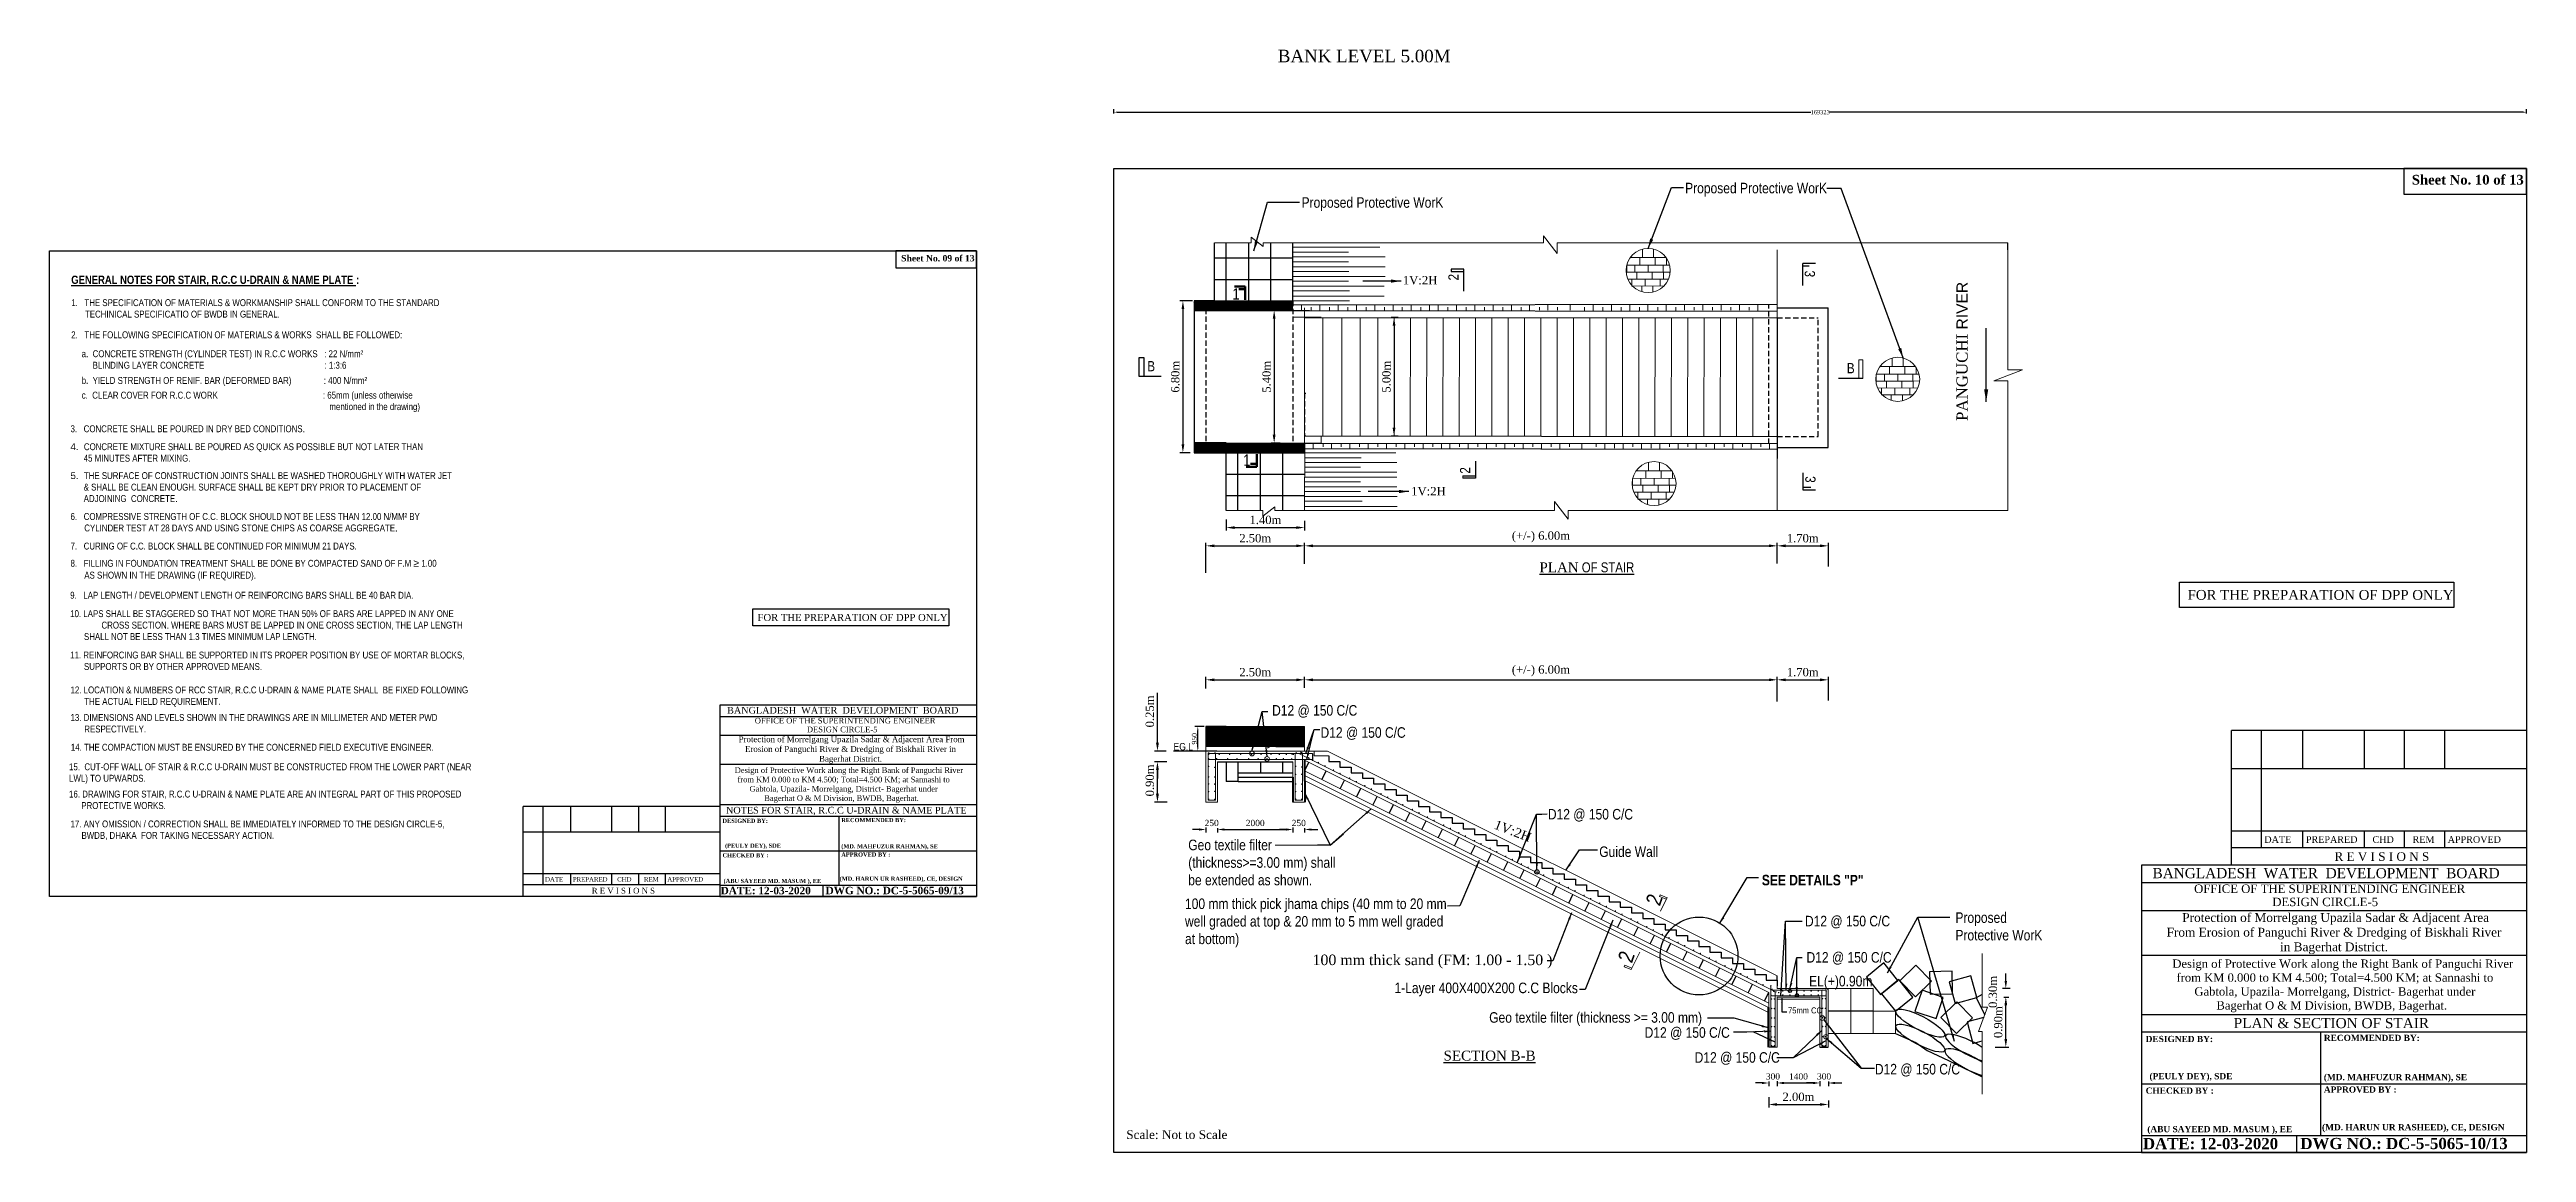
# Model space of a CAD drawing. Header units: metres. Extents: x -1354 to 3686, y -9962 to -7697.
# Drawn here: x 950.9 to 1247.8, y -9025.4 to -8893.3 of the extents above; entities that cross this region are included whole.
import ezdxf
from ezdxf.enums import TextEntityAlignment as Align

# ---------------------------------------------------------------- set-up
doc = ezdxf.new("R2010")
doc.units = ezdxf.units.M
doc.linetypes.add('DASHEDX2', pattern=[38.1, 25.4, -12.7])
doc.layers.add('Blocks', color=11, linetype='Continuous', lineweight=9)
doc.layers.add('Layer1', color=7, linetype='Continuous', lineweight=13)
doc.layers.add('LINE', color=7, linetype='Continuous')
doc.styles.add('ARIAL NARROW', font='ARIALN.TTF')
doc.styles.add('Arial-50', font='arial.ttf')
doc.styles.add('Kazi_T_H', font='timesbd.ttf')
doc.styles.get("Standard").update_dxf_attribs({"font": 'times.ttf'})
doc.styles.add('TIMES', font='ARIALN.TTF')
doc.dimstyles.get("Standard").update_dxf_attribs({"dimtxt": 0.5, "dimasz": 0.4075, "dimexe": 0.364, "dimexo": 0.219, "dimgap": 0.09, "dimtad": 0, "dimdec": 0, "dimlfac": 1000, "dimzin": 0, "dimdsep": 46, "dimtxsty": 'Standard', "dimcen": 0.09, "dimadec": 0, "dimazin": 0, "dimtfac": 1, "dimtdec": 0, "dimtofl": 0, "dimtmove": 0, "dimatfit": 3, "dimfxl": 1, "dimtolj": 1, "dimtzin": 0, "dimarcsym": 0})
pattern_1 = [(45, (78.569, -8482.797), (-2.245064, 2.245064), [])]
pattern_2 = [(45, (78.56903, -8482.79696), (-0.0377170757, 0.0377170757), [])]
pattern_3 = [(0, (78.56903, -8482.79696), (0, 0.129921), [0.094488, -0.035433]), (90, (78.56903, -8482.79696), (-0.129921, 8e-18), [0.094488, -0.035433])]

msp = doc.modelspace()

# ---------------------------------------------------------------- texts
at = {"color": 7, "lineweight": 30, "ltscale": 0.18, "attachment_point": 1}
for s, insert, char_height, width in [('{\\fTimes New Roman|b1|i0|c0|p18;Sheet No. 10 of 13}', (1234.030135, -8908.287305), 1.16319853, 41.78171301), ('{\\fTimes New Roman|b1|i0|c0|p18;Sheet No. 09 of 13}', (1052.945694, -8917.894528), 0.76320555, 27.41409531)]:
    msp.add_mtext(s, dxfattribs=dict(at, insert=insert, char_height=char_height, width=width))
at = {"layer": 'Blocks', "color": 0, "linetype": 'ByBlock', "lineweight": 13, "ltscale": 0.5, "char_height": 1.26, "width": 34.36775309, "attachment_point": 1, "style": 'TIMES'}
for insert in [(1146.92156, -8909.241105), (1100.942303, -8910.964684)]:
    msp.add_mtext('\\A1;Proposed Protective WorK ', dxfattribs=dict(at, insert=insert))
at = {"layer": 'Layer1', "color": 7, "lineweight": 30, "attachment_point": 1}
for s, insert, char_height, width, style in [('{\\fArial Narrow|b1|i0|c0|p34;\\LGENERAL NOTES FOR STAIR, R.C.C U-DRAIN & NAME PLATE\\l :}', (953.465129, -8920.361031), 0.98962344, 39.21157167, 'TIMES'), ('\\pi-1.649,l1.649,t0,1.649;1.   THE SPECIFICATION OF MATERIALS & WORKMANSHIP SHALL CONFORM TO THE STANDARD TECHINICAL SPECIFICATIO OF BWDB IN GENERAL.', (953.465129, -8923.187428), 0.8246862, 45.15869838, 'TIMES'), ('2.   THE FOLLOWING SPECIFICATION OF MATERIALS & WORKS  SHALL BE FOLLOWED:', (953.465129, -8927.041192), 0.8246862, 41.35883992, 'TIMES'), ('a.  CONCRETE STRENGTH (CYLINDER TEST) IN R.C.C WORKS   : 22 N/mm²\\P     BLINDING LAYER CONCRETE^I                                                : 1:3:6', (954.718662, -8929.309959), 0.8246862, 43.90516585, 'TIMES'), ('B', (1082.446805, -8930.59785), 1.224216, 2.60451954, 'TIMES'), ('B', (1166.305688, -8930.835855), 1.224216, 2.60451954, 'TIMES'), ('b.  YIELD STRENGTH OF RENIF. BAR (DEFORMED BAR)^I          : 400 N/mm²', (954.718662, -8932.509759), 0.8246862, 43.90516585, 'TIMES'), ('\\pi-29.689,l29.689;c.  {\\H0.9994x;CLEAR COVER FOR R.C.C WORK                                                : 65mm (unless otherwise  mentioned in the drawing)\\P\\pi0,l0;       }  \\P     ', (954.722785, -8934.273129), 0.8246862, 41.35883992, 'TIMES'), ('\\pi-2.004e+005,l2.004e+005;3.   {\\H0.9998x;\\C256;CONCRETE SHALL BE POURED IN DRY BED CONDITIONS\\fTimes New Roman|b0|i0|c0|p18;.\\fArial Narrow|b0|i0|c0|p34;\\H1x;\\C7; }', (953.381887, -8938.300773), 0.8246862, 45.24194067, 'TIMES'), ('\\pi-1.6494,l1.6494;{\\fArial|b0|i0|c0|p34;4.  \\fArial Narrow|b0|i0|c0|p34;\\H0.99944x;\\C256;CONCRETE MIXTURE SHALL BE POURED AS QUICK AS POSSIBLE BUT NOT LATER THAN\\P      45 MINUTES AFTER MIXING.}', (953.381887, -8940.449194), 0.8246862, 45.24194067, 'TIMES'), ('\\pi-2.004e+005,l2.004e+005;{\\fArial|b0|i0|c0|p34;5.  \\fArial Narrow|b0|i0|c0|p34;\\H0.9998x;\\C256;THE SURFACE OF CONSTRUCTION JOINTS SHALL BE WASHED THOROUGHLY WITH WATER JET\\P      & SHALL BE CLEAN ENOUGH. SURFACE SHALL BE KEPT DRY PRIOR TO PLACEMENT OF \\P      ADJOINING  CONCRETE\\fTimes New Roman|b0|i0|c0|p18;.}', (953.381887, -8943.91323), 0.8246862, 56.81138858, 'TIMES'), ('\\pi-1.649,l1.649,t1.649;6.   {\\H0.9996x;\\C256;COMPRESSIVE STRENGTH OF C.C. BLOCK SHOULD NOT BE LESS THAN 12.00 N/MM² BY CYLINDER TEST AT 28 DAYS AND USING STONE CHIPS AS COARSE AGGREGATE\\fTimes New Roman|b0|i0|c0|p18;. }', (953.381887, -8948.809755), 0.8246862, 45.30084597, 'TIMES'), ('\\pi-1.649,l1.649;8.   FILLING IN FOUNDATION TREATMENT SHALL BE DONE BY COMPACTED SAND OF F.M {\\H1.083x;≥\\H0.9234x; 1.00 AS SHOWN IN THE DRAWING (IF REQUIRED). }', (953.381887, -8954.350464), 0.8246862, 45.24194067, 'TIMES'), ('\\pi-1.6494,l1.6494,t1.6494;7.   {\\H0.99963x;\\C256;CURING OF C.C. BLOCK SHALL BE CONTINUED FOR MINIMUM 21 DAYS.}', (953.381887, -8952.35467), 0.8246862, 45.30084597, 'TIMES'), ('{\\fTimes New Roman|b0|i0|c0|p18;\\L PLAN\\fArial Narrow|b1|i0|c0|p34; \\fArial Narrow|b0|i0|c0|p34;OF STAIR}', (1129.012335, -8954.719868), 1.19021, 12.77492067, 'TIMES'), ('\\pt1.649;9.   LAP LENGTH / DEVELOPMENT LENGTH OF REINFORCING BARS SHALL BE 40 BAR DIA.\\P\\ptz;{\\H0.6063x;\\P\\pi-1.649,l1.649,t0,1.649;\\H1.649x;\\C256;10. LAPS SHALL BE STAGGERED SO THAT NOT MORE THAN 50% OF BARS ARE LAPPED IN ANY ONE               CROSS SECTION. WHERE BARS MUST BE LAPPED IN ONE CROSS SECTION, THE LAP LENGTH SHALL NOT BE LESS THAN 1.3 TIMES MINIMUM LAP LENGTH.\\P\\pi0,l0,tz;\\H0.6065x;\\P\\pi-1.649,l1.649,t1.649;\\H1.648x;11. REINFORCING BAR SHALL BE SUPPORTED IN ITS PROPER POSITION BY USE OF MORTAR BLOCKS, SUPPORTS OR BY OTHER APPROVED MEANS.\\P\\P\\P\\pi0,l0,tz;}\\P\\P\\P\\P\\P\\P\\P\\P   ', (953.34089, -8958.244933), 0.8246862, 47.43365574, 'ARIAL NARROW'), ('\\pi-1.649,l1.649,t1.649;\\P12. LOCATION & NUMBERS OF RCC STAIR, R.C.C U-DRAIN & NAME PLATE SHALL  BE FIXED FOLLOWING THE ACTUAL FIELD REQUIREMENT.', (953.381887, -8968.218462), 0.8246862, 49.19198087, 'TIMES'), ('D12 @ 150 C/C', (1097.412729, -8971.822988), 1.26, 34.36775309, 'TIMES'), ('\\pi-1.649,l1.649;13. DIMENSIONS AND LEVELS SHOWN IN THE DRAWINGS ARE IN MILLIMETER AND METER PWD RESPECTIVELY.', (953.381887, -8972.897822), 0.8246862, 45.24194067, 'TIMES'), ('D12 @ 150 C/C', (1103.216588, -8974.474661), 1.26, 34.36775309, 'TIMES'), ('\\pi-390,l390;14. THE COMPACTION MUST BE ENSURED BY THE CONCERNED FIELD EXECUTIVE ENGINEER.', (953.418656, -8976.460439), 0.8246862, 57.41064421, 'TIMES'), ('EG.L', (1085.610332, -8976.358717), 0.884156, 8.72070606, 'TIMES'), ('{\\fTimes New Roman|b1|i0|c0|p18;\\L }\\P\\pl2.656;{\\H0.3145x;\\P\\P\\pi-1.468,l4.123;}15.  CUT-OFF WALL OF STAIR & R.C.C U-DRAIN MUST BE CONSTRUCTED FROM THE LOWER PART (NEAR     LWL) TO UPWARDS.\\P\\pi-1.468,l4.123;{\\H0.3774x;\\P\\pi-1.468,l4.123,t4.123,4.123;}16. DRAWING FOR STAIR, R.C.C U-DRAIN & NAME PLATE ARE AN INTEGRAL PART OF THIS PROPOSED       PROTECTIVE WORKS.   \\P\\pi0,l2.656,tz;\\P       ', (950.549237, -8976.562883), 0.8246862, 52.60756216, 'TIMES'), ('D12 @ 150 C/C', (1130.469752, -8984.266525), 1.26, 34.36775309, 'TIMES'), ('\\pi-390,l390;17. ANY OMISSION / CORRECTION SHALL BE IMMEDIATELY INFORMED TO THE DESIGN CIRCLE-5,\\P     BWDB, DHAKA  FOR TAKING NECESSARY ACTION.  ', (953.380239, -8985.650689), 0.8246862, 45.24194067, 'TIMES'), ('Geo textile filter (thickness>=3.00 mm) shall be extended as shown.', (1087.362727, -8987.951455), 1.26, 18.16557421, 'TIMES'), ('Guide Wall', (1136.628714, -8988.756864), 1.26, 34.36775309, 'TIMES'), ('{\\fArial Narrow|b1|i0|c0|p34;SEE DETAILS "P"}', (1156.1208, -8992.159961), 1.26, 34.36775309, 'TIMES'), ('100 mm thick pick jhama chips (40 mm to 20 mm well graded at top & 20 mm to 5 mm well graded at bottom) ', (1086.972852, -8994.996989), 1.26, 32.14225099, 'TIMES'), ('D12 @ 150 C/C', (1161.285152, -8997.07204), 1.26, 10.53218725, 'TIMES'), ('\\A1;Proposed Protective WorK ', (1179.323829, -8996.657344), 1.26, 12.55750457, 'TIMES'), ('{\\fTimes New Roman|b0|i0|c0|p18;100 mm thick sand (FM: 1.00 - 1.50 )}', (1102.262161, -9001.71747), 1.26, 34.36775309, 'TIMES'), ('D12 @ 150 C/C', (1161.471107, -9001.416618), 1.26, 10.53218725, 'TIMES'), ('1-Layer 400X400X200 C.C Blocks', (1112.083465, -9005.077659), 1.26, 34.36775309, 'TIMES'), ('EL(+)0.90m', (1161.788423, -9004.265672), 1.26, 34.36775309, 'TIMES'), ('75mm CC', (1159.267392, -9008.046142), 0.7193673, 6.30375308, 'TIMES'), ('Geo textile filter (thickness >= 3.00 mm)', (1123.435886, -9008.619306), 1.26, 34.36775309, 'TIMES'), ('D12 @ 150 C/C', (1142.068868, -9010.423097), 1.26, 34.36775309, 'TIMES'), ('{\\fTimes New Roman|b0|i0|c0|p18;\\LSECTION B-B}', (1117.964151, -9013.228476), 1.19021, 12.77492067, 'TIMES'), ('D12 @ 150 C/C', (1148.063379, -9013.411589), 1.26, 34.36775309, 'TIMES'), ('D12 @ 150 C/C', (1169.667669, -9014.816061), 1.26, 34.36775309, 'TIMES')]:
    msp.add_mtext(s, dxfattribs=dict(at, insert=insert, char_height=char_height, width=width, style=style))
at = {"layer": 'Layer1', "color": 7, "lineweight": 13, "char_height": 1.36024, "width": 13.41647086, "attachment_point": 1, "style": 'TIMES'}
for insert in [(1092.664931, -8921.874973), (1093.948437, -8941.783903)]:
    msp.add_mtext('1', dxfattribs=dict(at, insert=insert))
at = {"layer": 'Layer1', "color": 7, "lineweight": 30, "attachment_point": 1, "style": 'TIMES'}
for s, insert, char_height, width, rotation in [('2', (1118.537775, -8920.940119), 1.224216, 2.60451954, 90), ('2', (1119.939145, -8944.087059), 1.224216, 2.60451954, 90), ('{\\fTimes New Roman|b0|i0|c0|p18;\\C0;1V:2H}', (1124.321929, -8985.535092), 1.122198, 11.06858846, 338.79628874), ('2', (1142.147816, -8995.378152), 1.836324, 3.90677931, 70.48205617), ('2', (1138.801504, -9002.214064), 1.836324, 3.90677931, 70.48205617)]:
    msp.add_mtext(s, dxfattribs=dict(at, insert=insert, char_height=char_height, width=width, rotation=rotation))
at = {"layer": 'Layer1', "color": 7, "lineweight": 30, "extrusion": (0, 0, -1), "char_height": 1.224216, "width": 2.60451954, "attachment_point": 1, "text_direction": (0, -1, 0), "style": 'TIMES'}
for insert in [(1161.263671, -8919.753794), (1161.326207, -8944.39198)]:
    msp.add_mtext('3', dxfattribs=dict(at, insert=insert))
at = {"layer": 'Layer1', "color": 7, "lineweight": 30, "insert": (1183.816852, -9006.188817), "char_height": 1.008, "attachment_point": 5, "rotation": 90}
msp.add_mtext('\\A1;0.30m', dxfattribs=at)
at = {"layer": 'LINE', "color": 0, "linetype": 'ByBlock', "lineweight": -3, "ltscale": 0.5}
for s, height, p in [('BANGLADESH  WATER  DEVELOPMENT  BOARD', 0.80824714, (1045.951294, -8972.843993)), ('OFFICE OF THE SUPERINTENDING ENGINEER', 0.67413024, (1046.235443, -8974.022856)), ('DESIGN CIRCLE-5', 0.67413024, (1045.880557, -8975.077226)), ('NOTES FOR STAIR, R.C.C U-DRAIN & NAME PLATE ', 0.80895629, (1046.524866, -8984.821797)), ('R E V I S I O N S', 1.04145452, (1230.442489, -8990.49129)), ('BANGLADESH  WATER  DEVELOPMENT  BOARD', 1.21237071, (1223.755828, -8992.561892)), ('OFFICE OF THE SUPERINTENDING ENGINEER', 1.01119536, (1224.182052, -8994.330188)), ('R E V I S I O N S', 0.69430301, (1019.65412, -8994.404953)), ('DESIGN CIRCLE-5', 1.01119536, (1223.649723, -8995.911742)), ('PLAN & SECTION OF STAIR ', 1.21343443, (1224.616187, -9010.528598))]:
    msp.add_text(s, height=height, dxfattribs=at).set_placement(p, align=Align.CENTER)
at = {"layer": 'LINE', "color": 0, "linetype": 'ByBlock', "lineweight": -3, "ltscale": 0.5, "style": 'Kazi_T_H'}
for s, height, p in [('DESIGNED BY:', 0.49524832, (1031.533198, -8985.934972)), ('RECOMMENDED BY:', 0.49524832, (1045.773058, -8985.846488)), ('CHECKED BY :', 0.49524832, (1031.533198, -8990.062042)), ('(PEULY DEY), SDE', 0.49524832, (1031.835833, -8988.906841)), ('APPROVED BY :', 0.49524832, (1045.773058, -8989.973557)), ('(MD. MAHFUZUR RAHMAN), SE ', 0.49524832, (1045.768619, -8988.985411)), ('(ABU SAYEED MD. MASUM ), EE', 0.49524832, (1031.663951, -8993.137276)), ('DATE: 12-03-2020', 0.89144698, (1031.310862, -8994.492356)), ('DWG NO.: DC-5-5065-09/13', 0.89144698, (1043.893066, -8994.483359)), ('DESIGNED BY:', 0.74287248, (1202.128684, -9012.198362)), ('RECOMMENDED BY:', 0.74287248, (1223.488475, -9012.065636)), ('(PEULY DEY), SDE', 0.74287248, (1202.582637, -9016.656165)), ('(MD. MAHFUZUR RAHMAN), SE ', 0.74287248, (1223.481816, -9016.77402)), ('CHECKED BY :', 0.74287248, (1202.128684, -9018.388966)), ('APPROVED BY :', 0.74287248, (1223.488475, -9018.25624)), ('(ABU SAYEED MD. MASUM ), EE', 0.74287248, (1202.324814, -9023.001818)), ('DATE: 12-03-2020', 1.33717047, (1201.795181, -9025.034438)), ('DWG NO.: DC-5-5065-10/13', 1.33717047, (1220.668486, -9025.020942))]:
    msp.add_text(s, height=height, dxfattribs=at).set_placement(p)
at = {"layer": 'LINE', "color": 0, "linetype": 'ByBlock', "lineweight": -3, "ltscale": 0.5}
for s, height, p in [('DATE', 0.8003551, (1216.355116, -8988.328842)), ('PREPARED', 0.8003551, (1221.33683, -8988.328842)), ('CHD', 0.8003551, (1229.319013, -8988.328842)), ('REM', 0.8003551, (1234.12805, -8988.328842)), ('APPROVED', 0.8003551, (1238.336822, -8988.328842)), ('DATE', 0.5335701, (1010.262539, -8992.963321)), ('PREPARED', 0.5335701, (1013.583681, -8992.963321)), ('CHD', 0.5335701, (1018.905136, -8992.963321)), ('REM', 0.5335701, (1022.111161, -8992.963321)), ('APPROVED', 0.5335701, (1024.917009, -8992.963321))]:
    msp.add_text(s, height=height, dxfattribs=at).set_placement(p)
for s, insert, char_height, width, attachment_point in [('\\pi-812,l812,t405.9,812;BANK LEVEL 5.00M', (1098.102655, -8893.295715), 1.499472, 178.49280541, 1), ('1V:2H', (1113.079885, -8920.403548), 1.008668, 23.60143026, 1), ('1V:2H', (1114.080102, -8945.685389), 1.008668, 23.60143026, 1), ('{\\fTimes New Roman|b1|i0|c0|p18; }Protection of Morrelgang Upazila Sadar & Adjacent Area From Erosion of Panguchi River & Dredging of Biskhali River in \\PBagerhat District.', (1046.87456, -8975.561695), 0.701735265, 30.66594224, 2), ('       Design of Protective Work along the Right Bank of Panguchi River    \\P  from KM 0.000 to KM 4.500; Total=4.500 KM; at Sannashi to \\P  Gabtola, Upazila- Morrelgang, District- Bagerhat under \\PBagerhat O & M Division, BWDB, Bagerhat.', (1045.802125, -8979.282358), 0.67, 42.14307159, 2), ('{\\fTimes New Roman|b1|i0|c0|p18; }Protection of Morrelgang Upazila Sadar & Adjacent Area \\PFrom Erosion of Panguchi River & Dredging of Biskhali River \\Pin Bagerhat District.', (1224.707945, -8996.750856), 1.0526029, 45.99891336, 2), ('       Design of Protective Work along the Right Bank of Panguchi River    \\P  from KM 0.000 to KM 4.500; Total=4.500 KM; at Sannashi to \\P  Gabtola, Upazila- Morrelgang, District- Bagerhat under \\PBagerhat O & M Division, BWDB, Bagerhat.', (1224.432186, -9002.302216), 1, 49.01514686, 2)]:
    msp.add_mtext(s, dxfattribs=dict(at, insert=insert, char_height=char_height, width=width, attachment_point=attachment_point))
at = {"layer": 'LINE', "color": 0, "linetype": 'ByBlock', "lineweight": -3, "ltscale": 0.5, "insert": (1180.125321, -8929.440502), "char_height": 1.3374938, "attachment_point": 5, "rotation": 90, "style": 'Arial-50'}
msp.add_mtext('{\\fTimes New Roman|b0|i0|c0|p18;PANGUCHI} RIVER', dxfattribs=at)
at = {"layer": 'LINE', "lineweight": 50, "ltscale": 0.5, "insert": (1207.152742, -8958.022744), "char_height": 1.17784057, "width": 92.15186036, "attachment_point": 1}
msp.add_mtext('\\pi-812,l812,t405.9,812;FOR THE PREPARATION OF DPP ONLY', dxfattribs=at)
at = {"layer": 'LINE', "color": 0, "linetype": 'ByBlock', "lineweight": 30, "ltscale": 0.5, "insert": (1035.741359, -8960.900979), "char_height": 0.84107164, "width": 82.27844675, "attachment_point": 1}
msp.add_mtext('\\pi-812,l812,t405.9,812;FOR THE PREPARATION OF DPP ONLY', dxfattribs=at)
at = {"layer": 'LINE', "color": 0, "linetype": 'ByBlock', "lineweight": -3, "ltscale": 0.5, "attachment_point": 2, "style": 'Kazi_T_H'}
for insert, char_height, width in [((1052.947342, -8992.380078), 0.49524832, 14.47510883), ((1234.208951, -9022.027394), 0.74287248, 22.17892864)]:
    msp.add_mtext('(MD. HARUN UR RASHEED), CE, DESIGN', dxfattribs=dict(at, insert=insert, char_height=char_height, width=width))
at = {"layer": 'LINE', "color": 7, "linetype": 'ByBlock', "lineweight": 30, "ltscale": 0.5, "insert": (1079.93205, -9022.765023), "char_height": 1.05079669, "width": 22.07094927, "attachment_point": 1}
msp.add_mtext('Scale: Not to Scale', dxfattribs=at)

# ---------------------------------------------------------------- blocks, each defined once
blk = doc.blocks.new('*D406')
at = {"layer": 'Defpoints', "color": 0, "lineweight": -3}
for p in [(1156.94, -9018.59), (1164.09, -9019), (1164.09, -9019.68)]:
    blk.add_point(p, dxfattribs=at)
at = {"layer": 'Layer1', "color": 0, "lineweight": -2}
for p, q in [((1156.94, -9018.8), (1156.94, -9020.04)), ((1164.09, -9019.22), (1164.09, -9020.04))]:
    blk.add_line(p, q, dxfattribs=at)
at = {"layer": 'Layer1', "color": 7, "lineweight": -2}
blk.add_line((1157.94, -9019.68), (1163.09, -9019.68), dxfattribs=at)
at = {"layer": 'Layer1', "color": 7, "lineweight": -3}
for points in [[(1157.94, -9019.51), (1157.94, -9019.84), (1156.94, -9019.68)], [(1163.09, -9019.51), (1163.09, -9019.84), (1164.09, -9019.68)]]:
    blk.add_solid(points, dxfattribs=at)
at = {"layer": 'Layer1', "color": 0, "lineweight": 30, "insert": (1160.51, -9018.77), "char_height": 1, "attachment_point": 5}
blk.add_mtext('\\A1;2.00m', dxfattribs=at)
blk = doc.blocks.new('*D407')
at = {"layer": 'Defpoints', "color": 0, "lineweight": -3}
for p in [(1184.91, -9006.8), (1185.36, -9006.8), (1183.88, -9012.82)]:
    blk.add_point(p, dxfattribs=at)
at = {"layer": 'Layer1', "color": 0, "lineweight": -2}
for p, q in [((1185.12, -9006.8), (1185.73, -9006.8)), ((1184.1, -9012.82), (1185.73, -9012.82))]:
    blk.add_line(p, q, dxfattribs=at)
at = {"layer": 'Layer1', "color": 7, "lineweight": -2}
blk.add_line((1185.36, -9011.82), (1185.36, -9007.8), dxfattribs=at)
at = {"layer": 'Layer1', "color": 7, "lineweight": -3}
for points in [[(1185.2, -9007.8), (1185.53, -9007.8), (1185.36, -9006.8)], [(1185.2, -9011.82), (1185.53, -9011.82), (1185.36, -9012.82)]]:
    blk.add_solid(points, dxfattribs=at)
at = {"layer": 'Layer1', "color": 0, "lineweight": 30, "insert": (1184.45, -9009.81), "char_height": 1, "attachment_point": 5, "rotation": 90}
blk.add_mtext('\\A1;0.90m', dxfattribs=at)
blk = doc.blocks.new('*D408')
at = {"layer": 'Defpoints', "color": 0, "lineweight": -3}
for p in [(1156.94, -9016.69), (1157.96, -9016.66), (1157.96, -9017.1)]:
    blk.add_point(p, dxfattribs=at)
at = {"layer": 'Layer1', "color": 7, "lineweight": -2}
for p, q in [((1156.14, -9017.1), (1155.34, -9017.1)), ((1158.76, -9017.1), (1159.56, -9017.1))]:
    blk.add_line(p, q, dxfattribs=at)
at = {"layer": 'Layer1', "color": 0, "lineweight": -2}
for p, q in [((1156.94, -9016.91), (1156.94, -9017.47)), ((1157.96, -9016.88), (1157.96, -9017.47))]:
    blk.add_line(p, q, dxfattribs=at)
at = {"layer": 'Layer1', "color": 7, "lineweight": -3}
for points in [[(1156.14, -9016.97), (1156.14, -9017.24), (1156.94, -9017.1)], [(1158.76, -9016.97), (1158.76, -9017.24), (1157.96, -9017.1)]]:
    blk.add_solid(points, dxfattribs=at)
at = {"layer": 'Layer1', "color": 0, "lineweight": 30, "insert": (1157.45, -9016.32), "char_height": 0.75, "attachment_point": 5}
blk.add_mtext('\\A1;300', dxfattribs=at)
blk = doc.blocks.new('*D409')
at = {"layer": 'Defpoints', "color": 0, "lineweight": -3}
for p in [(1099.91, -8986.26), (1101.31, -8986.33), (1101.31, -8986.73)]:
    blk.add_point(p, dxfattribs=at)
at = {"layer": 'Layer1', "color": 7, "lineweight": -2}
for p, q in [((1099.11, -8986.73), (1098.31, -8986.73)), ((1102.11, -8986.73), (1102.91, -8986.73))]:
    blk.add_line(p, q, dxfattribs=at)
at = {"layer": 'Layer1', "color": 0, "lineweight": -2}
for p, q in [((1099.91, -8986.48), (1099.91, -8987.1)), ((1101.31, -8986.55), (1101.31, -8987.1))]:
    blk.add_line(p, q, dxfattribs=at)
at = {"layer": 'Layer1', "color": 7, "lineweight": -3}
for points in [[(1099.11, -8986.6), (1099.11, -8986.86), (1099.91, -8986.73)], [(1102.11, -8986.6), (1102.11, -8986.86), (1101.31, -8986.73)]]:
    blk.add_solid(points, dxfattribs=at)
at = {"layer": 'Layer1', "color": 0, "lineweight": 30, "insert": (1100.61, -8985.95), "char_height": 0.75, "attachment_point": 5}
blk.add_mtext('\\A1;250', dxfattribs=at)
blk = doc.blocks.new('*D410')
at = {"layer": 'Defpoints', "color": 0, "lineweight": -3}
for p in [(1101.31, -8954.73), (1157.96, -8952.74), (1157.96, -8955.07)]:
    blk.add_point(p, dxfattribs=at)
at = {"layer": 'Layer1', "color": 0, "lineweight": -2}
for p, q in [((1101.31, -8954.51), (1101.31, -8952.37)), ((1157.96, -8954.85), (1157.96, -8952.37))]:
    blk.add_line(p, q, dxfattribs=at)
at = {"layer": 'Layer1', "color": 7, "lineweight": -2}
blk.add_line((1102.31, -8952.74), (1156.96, -8952.74), dxfattribs=at)
at = {"layer": 'Layer1', "color": 7, "lineweight": -3}
for points in [[(1102.31, -8952.57), (1102.31, -8952.9), (1101.31, -8952.74)], [(1156.96, -8952.57), (1156.96, -8952.9), (1157.96, -8952.74)]]:
    blk.add_solid(points, dxfattribs=at)
at = {"layer": 'Layer1', "color": 0, "lineweight": 30, "insert": (1129.64, -8951.67), "char_height": 1, "attachment_point": 5}
blk.add_mtext('\\A1;(+/-) 6.00m', dxfattribs=at)
blk = doc.blocks.new('*D411')
at = {"layer": 'Defpoints', "color": 0, "lineweight": -3}
for p in [(1164.09, -8952.74), (1157.96, -8955.07), (1164.09, -8955.42)]:
    blk.add_point(p, dxfattribs=at)
at = {"layer": 'Layer1', "color": 0, "lineweight": -2}
for p, q in [((1157.96, -8954.85), (1157.96, -8952.37)), ((1164.09, -8955.2), (1164.09, -8952.37))]:
    blk.add_line(p, q, dxfattribs=at)
at = {"layer": 'Layer1', "color": 7, "lineweight": -2}
blk.add_line((1158.96, -8952.74), (1163.09, -8952.74), dxfattribs=at)
at = {"layer": 'Layer1', "color": 7, "lineweight": -3}
for points in [[(1158.96, -8952.57), (1158.96, -8952.9), (1157.96, -8952.74)], [(1163.09, -8952.57), (1163.09, -8952.9), (1164.09, -8952.74)]]:
    blk.add_solid(points, dxfattribs=at)
at = {"layer": 'Layer1', "color": 0, "lineweight": 30, "insert": (1161.02, -8951.83), "char_height": 1, "attachment_point": 5}
blk.add_mtext('\\A1;1.70m', dxfattribs=at)
blk = doc.blocks.new('*D412')
at = {"layer": 'Defpoints', "color": 0, "lineweight": -3}
for p in [(1101.31, -8952.74), (1089.48, -8956.18), (1101.31, -8955.11)]:
    blk.add_point(p, dxfattribs=at)
at = {"layer": 'Layer1', "color": 0, "lineweight": -2}
for p, q in [((1089.48, -8955.96), (1089.48, -8952.37)), ((1101.31, -8954.9), (1101.31, -8952.37))]:
    blk.add_line(p, q, dxfattribs=at)
at = {"layer": 'Layer1', "color": 7, "lineweight": -2}
blk.add_line((1090.48, -8952.74), (1100.31, -8952.74), dxfattribs=at)
at = {"layer": 'Layer1', "color": 7, "lineweight": -3}
for points in [[(1090.48, -8952.57), (1090.48, -8952.9), (1089.48, -8952.74)], [(1100.31, -8952.57), (1100.31, -8952.9), (1101.31, -8952.74)]]:
    blk.add_solid(points, dxfattribs=at)
at = {"layer": 'Layer1', "color": 0, "lineweight": 30, "insert": (1095.39, -8951.83), "char_height": 1, "attachment_point": 5}
blk.add_mtext('\\A1;2.50m', dxfattribs=at)
blk = doc.blocks.new('*D413')
at = {"layer": 'Defpoints', "color": 0, "lineweight": -3}
for p in [(1083.67, -8978.61), (1084.38, -8978.61), (1085.05, -8983.45)]:
    blk.add_point(p, dxfattribs=at)
at = {"layer": 'Layer1', "color": 0, "lineweight": -2}
for p, q in [((1084.16, -8978.61), (1083.31, -8978.61)), ((1084.83, -8983.45), (1083.31, -8983.45))]:
    blk.add_line(p, q, dxfattribs=at)
at = {"layer": 'Layer1', "color": 7, "lineweight": -2}
blk.add_line((1083.67, -8982.45), (1083.67, -8979.61), dxfattribs=at)
at = {"layer": 'Layer1', "color": 7, "lineweight": -3}
for points in [[(1083.5, -8979.61), (1083.84, -8979.61), (1083.67, -8978.61)], [(1083.5, -8982.45), (1083.84, -8982.45), (1083.67, -8983.45)]]:
    blk.add_solid(points, dxfattribs=at)
at = {"layer": 'Layer1', "color": 0, "lineweight": 30, "insert": (1082.76, -8980.85), "char_height": 1, "attachment_point": 5, "rotation": 90}
blk.add_mtext('\\A1;0.90m', dxfattribs=at)
blk = doc.blocks.new('*D414')
at = {"layer": 'Defpoints', "color": 0, "lineweight": -3}
for p in [(1157.96, -8968.79), (1101.31, -8969.97), (1157.96, -8971.6)]:
    blk.add_point(p, dxfattribs=at)
at = {"layer": 'Layer1', "color": 0, "lineweight": -2}
for p, q in [((1101.31, -8969.75), (1101.31, -8968.43)), ((1157.96, -8971.38), (1157.96, -8968.43))]:
    blk.add_line(p, q, dxfattribs=at)
at = {"layer": 'Layer1', "color": 7, "lineweight": -2}
blk.add_line((1102.31, -8968.79), (1156.96, -8968.79), dxfattribs=at)
at = {"layer": 'Layer1', "color": 7, "lineweight": -3}
for points in [[(1102.31, -8968.63), (1102.31, -8968.96), (1101.31, -8968.79)], [(1156.96, -8968.63), (1156.96, -8968.96), (1157.96, -8968.79)]]:
    blk.add_solid(points, dxfattribs=at)
at = {"layer": 'Layer1', "color": 0, "lineweight": 30, "insert": (1129.64, -8967.72), "char_height": 1, "attachment_point": 5}
blk.add_mtext('\\A1;(+/-) 6.00m', dxfattribs=at)
blk = doc.blocks.new('*D415')
at = {"layer": 'Defpoints', "color": 0, "lineweight": -3}
for p in [(1101.31, -8968.79), (1089.48, -8970.05), (1101.31, -8969.97)]:
    blk.add_point(p, dxfattribs=at)
at = {"layer": 'Layer1', "color": 0, "lineweight": -2}
for p, q in [((1089.48, -8969.83), (1089.48, -8968.43)), ((1101.31, -8969.75), (1101.31, -8968.43))]:
    blk.add_line(p, q, dxfattribs=at)
at = {"layer": 'Layer1', "color": 7, "lineweight": -2}
blk.add_line((1090.48, -8968.79), (1100.31, -8968.79), dxfattribs=at)
at = {"layer": 'Layer1', "color": 7, "lineweight": -3}
for points in [[(1090.48, -8968.63), (1090.48, -8968.96), (1089.48, -8968.79)], [(1100.31, -8968.63), (1100.31, -8968.96), (1101.31, -8968.79)]]:
    blk.add_solid(points, dxfattribs=at)
at = {"layer": 'Layer1', "color": 0, "lineweight": 30, "insert": (1095.39, -8967.88), "char_height": 1, "attachment_point": 5}
blk.add_mtext('\\A1;2.50m', dxfattribs=at)
blk = doc.blocks.new('*D416')
at = {"layer": 'Defpoints', "color": 0, "lineweight": -3}
for p in [(1163.07, -9016.67), (1164.09, -9016.7), (1164.09, -9017.1)]:
    blk.add_point(p, dxfattribs=at)
at = {"layer": 'Layer1', "color": 7, "lineweight": -2}
for p, q in [((1162.27, -9017.1), (1161.47, -9017.1)), ((1164.89, -9017.1), (1165.69, -9017.1))]:
    blk.add_line(p, q, dxfattribs=at)
at = {"layer": 'Layer1', "color": 0, "lineweight": -2}
for p, q in [((1163.07, -9016.89), (1163.07, -9017.47)), ((1164.09, -9016.91), (1164.09, -9017.47))]:
    blk.add_line(p, q, dxfattribs=at)
at = {"layer": 'Layer1', "color": 7, "lineweight": -3}
for points in [[(1162.27, -9016.97), (1162.27, -9017.24), (1163.07, -9017.1)], [(1164.89, -9016.97), (1164.89, -9017.24), (1164.09, -9017.1)]]:
    blk.add_solid(points, dxfattribs=at)
at = {"layer": 'Layer1', "color": 0, "lineweight": 30, "insert": (1163.58, -9016.32), "char_height": 0.75, "attachment_point": 5}
blk.add_mtext('\\A1;300', dxfattribs=at)
blk = doc.blocks.new('*D417')
at = {"layer": 'Defpoints', "color": 0, "lineweight": -3}
for p in [(1157.96, -9016.66), (1163.07, -9016.67), (1163.07, -9017.1)]:
    blk.add_point(p, dxfattribs=at)
at = {"layer": 'Layer1', "color": 0, "lineweight": -2}
for p, q in [((1157.96, -9016.88), (1157.96, -9017.47)), ((1163.07, -9016.89), (1163.07, -9017.47))]:
    blk.add_line(p, q, dxfattribs=at)
at = {"layer": 'Layer1', "color": 7, "lineweight": -2}
blk.add_line((1158.76, -9017.1), (1162.27, -9017.1), dxfattribs=at)
at = {"layer": 'Layer1', "color": 7, "lineweight": -3}
for points in [[(1158.76, -9016.97), (1158.76, -9017.24), (1157.96, -9017.1)], [(1162.27, -9016.97), (1162.27, -9017.24), (1163.07, -9017.1)]]:
    blk.add_solid(points, dxfattribs=at)
at = {"layer": 'Layer1', "color": 0, "lineweight": 30, "insert": (1160.51, -9016.32), "char_height": 0.75, "attachment_point": 5}
blk.add_mtext('\\A1;1400', dxfattribs=at)
blk = doc.blocks.new('*D418')
at = {"layer": 'Defpoints', "color": 0, "lineweight": -3}
for p in [(1090.87, -8986.55), (1099.91, -8986.33), (1099.91, -8986.73)]:
    blk.add_point(p, dxfattribs=at)
at = {"layer": 'Layer1', "color": 0, "lineweight": -2}
for p, q in [((1090.87, -8986.77), (1090.87, -8987.1)), ((1099.91, -8986.55), (1099.91, -8987.1))]:
    blk.add_line(p, q, dxfattribs=at)
at = {"layer": 'Layer1', "color": 7, "lineweight": -2}
blk.add_line((1091.67, -8986.73), (1099.11, -8986.73), dxfattribs=at)
at = {"layer": 'Layer1', "color": 7, "lineweight": -3}
for points in [[(1091.67, -8986.6), (1091.67, -8986.86), (1090.87, -8986.73)], [(1099.11, -8986.6), (1099.11, -8986.86), (1099.91, -8986.73)]]:
    blk.add_solid(points, dxfattribs=at)
at = {"layer": 'Layer1', "color": 0, "lineweight": 30, "insert": (1095.39, -8985.95), "char_height": 0.75, "attachment_point": 5}
blk.add_mtext('\\A1;2000', dxfattribs=at)
blk = doc.blocks.new('*D419')
at = {"layer": 'Defpoints', "color": 0, "lineweight": -3}
for p in [(1083.67, -8977.33), (1084.92, -8977.33), (1085.03, -8978.61)]:
    blk.add_point(p, dxfattribs=at)
at = {"layer": 'Layer1', "color": 7, "lineweight": -2}
for p, q in [((1083.67, -8976.33), (1083.67, -8970.35)), ((1083.67, -8979.61), (1083.67, -8980.61))]:
    blk.add_line(p, q, dxfattribs=at)
at = {"layer": 'Layer1', "color": 0, "lineweight": -2}
for p, q in [((1084.7, -8977.33), (1083.31, -8977.33)), ((1084.81, -8978.61), (1083.31, -8978.61))]:
    blk.add_line(p, q, dxfattribs=at)
at = {"layer": 'Layer1', "color": 7, "lineweight": -3}
for points in [[(1083.5, -8976.33), (1083.84, -8976.33), (1083.67, -8977.33)], [(1083.5, -8979.61), (1083.84, -8979.61), (1083.67, -8978.61)]]:
    blk.add_solid(points, dxfattribs=at)
at = {"layer": 'Layer1', "color": 0, "lineweight": 30, "insert": (1082.76, -8972.58), "char_height": 1, "attachment_point": 5, "rotation": 90}
blk.add_mtext('\\A1;0.25m', dxfattribs=at)
blk = doc.blocks.new('*D420')
at = {"layer": 'Defpoints', "color": 0, "lineweight": -3}
for p in [(1164.09, -8968.79), (1157.96, -8971.13), (1164.09, -8971.48)]:
    blk.add_point(p, dxfattribs=at)
at = {"layer": 'Layer1', "color": 0, "lineweight": -2}
for p, q in [((1157.96, -8970.91), (1157.96, -8968.43)), ((1164.09, -8971.26), (1164.09, -8968.43))]:
    blk.add_line(p, q, dxfattribs=at)
at = {"layer": 'Layer1', "color": 7, "lineweight": -2}
blk.add_line((1158.96, -8968.79), (1163.09, -8968.79), dxfattribs=at)
at = {"layer": 'Layer1', "color": 7, "lineweight": -3}
for points in [[(1158.96, -8968.63), (1158.96, -8968.96), (1157.96, -8968.79)], [(1163.09, -8968.63), (1163.09, -8968.96), (1164.09, -8968.79)]]:
    blk.add_solid(points, dxfattribs=at)
at = {"layer": 'Layer1', "color": 0, "lineweight": 30, "insert": (1161.02, -8967.88), "char_height": 1, "attachment_point": 5}
blk.add_mtext('\\A1;1.70m', dxfattribs=at)
blk = doc.blocks.new('*D421')
at = {"layer": 'Defpoints', "color": 0, "lineweight": -3}
for p in [(1112.74, -8925.37), (1112.03, -8939.58), (1112.73, -8939.58)]:
    blk.add_point(p, dxfattribs=at)
at = {"layer": 'Layer1', "color": 0, "lineweight": -2}
for p, q in [((1112.52, -8925.37), (1111.67, -8925.37)), ((1112.51, -8939.58), (1111.67, -8939.58))]:
    blk.add_line(p, q, dxfattribs=at)
at = {"layer": 'Layer1', "color": 7, "lineweight": -2}
blk.add_line((1112.03, -8926.37), (1112.03, -8938.58), dxfattribs=at)
at = {"layer": 'Layer1', "color": 7, "lineweight": -3}
for points in [[(1111.86, -8926.37), (1112.2, -8926.37), (1112.03, -8925.37)], [(1111.86, -8938.58), (1112.2, -8938.58), (1112.03, -8939.58)]]:
    blk.add_solid(points, dxfattribs=at)
at = {"layer": 'Layer1', "color": 0, "lineweight": 30, "insert": (1111.12, -8932.47), "char_height": 1, "attachment_point": 5, "rotation": 90}
blk.add_mtext('\\A1;5.00m', dxfattribs=at)
blk = doc.blocks.new('*D422')
at = {"layer": 'Defpoints', "color": 0, "lineweight": -3}
for p in [(1098.6, -8924.53), (1097.66, -8940.42), (1098.6, -8940.42)]:
    blk.add_point(p, dxfattribs=at)
at = {"layer": 'Layer1', "color": 0, "lineweight": -2}
for p, q in [((1098.38, -8924.53), (1097.3, -8924.53)), ((1098.38, -8940.42), (1097.3, -8940.42))]:
    blk.add_line(p, q, dxfattribs=at)
at = {"layer": 'Layer1', "color": 7, "lineweight": -2}
blk.add_line((1097.66, -8925.53), (1097.66, -8939.42), dxfattribs=at)
at = {"layer": 'Layer1', "color": 7, "lineweight": -3}
for points in [[(1097.49, -8925.53), (1097.83, -8925.53), (1097.66, -8924.53)], [(1097.49, -8939.42), (1097.83, -8939.42), (1097.66, -8940.42)]]:
    blk.add_solid(points, dxfattribs=at)
at = {"layer": 'Layer1', "color": 0, "lineweight": 30, "insert": (1096.75, -8932.48), "char_height": 1, "attachment_point": 5, "rotation": 90}
blk.add_mtext('\\A1;5.40m', dxfattribs=at)
blk = doc.blocks.new('*D423')
at = {"layer": 'Defpoints', "color": 0, "lineweight": -3}
for p in [(1089.47, -8986.26), (1090.87, -8986.33), (1090.87, -8986.73)]:
    blk.add_point(p, dxfattribs=at)
at = {"layer": 'Layer1', "color": 7, "lineweight": -2}
for p, q in [((1088.67, -8986.73), (1087.87, -8986.73)), ((1091.67, -8986.73), (1092.47, -8986.73))]:
    blk.add_line(p, q, dxfattribs=at)
at = {"layer": 'Layer1', "color": 0, "lineweight": -2}
for p, q in [((1089.47, -8986.48), (1089.47, -8987.1)), ((1090.87, -8986.55), (1090.87, -8987.1))]:
    blk.add_line(p, q, dxfattribs=at)
at = {"layer": 'Layer1', "color": 7, "lineweight": -3}
for points in [[(1088.67, -8986.6), (1088.67, -8986.86), (1089.47, -8986.73)], [(1091.67, -8986.6), (1091.67, -8986.86), (1090.87, -8986.73)]]:
    blk.add_solid(points, dxfattribs=at)
at = {"layer": 'Layer1', "color": 0, "lineweight": 30, "insert": (1090.17, -8985.95), "char_height": 0.75, "attachment_point": 5}
blk.add_mtext('\\A1;250', dxfattribs=at)
blk = doc.blocks.new('*D424')
at = {"layer": 'Defpoints', "color": 0, "lineweight": -3}
for p in [(1088.51, -8974.4), (1089.48, -8974.4), (1089.2, -8977.33)]:
    blk.add_point(p, dxfattribs=at)
at = {"layer": 'Layer1', "color": 0, "lineweight": -2}
for p, q in [((1089.26, -8974.4), (1088.14, -8974.4)), ((1088.98, -8977.33), (1088.14, -8977.33))]:
    blk.add_line(p, q, dxfattribs=at)
at = {"layer": 'Layer1', "color": 7, "lineweight": -2}
blk.add_line((1088.51, -8976.83), (1088.51, -8974.9), dxfattribs=at)
at = {"layer": 'Layer1', "color": 7, "lineweight": -3}
for points in [[(1088.42, -8974.9), (1088.59, -8974.9), (1088.51, -8974.4)], [(1088.42, -8976.83), (1088.59, -8976.83), (1088.51, -8977.33)]]:
    blk.add_solid(points, dxfattribs=at)
at = {"layer": 'Layer1', "color": 0, "lineweight": 13, "insert": (1088.1, -8975.86), "char_height": 0.6, "attachment_point": 5, "rotation": 90}
blk.add_mtext('\\A1;950', dxfattribs=at)
blk = doc.blocks.new('*D425')
at = {"layer": 'Defpoints', "color": 0, "lineweight": -3}
for p in [(1088.08, -8923.37), (1086.72, -8941.58), (1087.8, -8941.58)]:
    blk.add_point(p, dxfattribs=at)
at = {"layer": 'Layer1', "color": 0, "lineweight": -2}
for p, q in [((1087.86, -8923.37), (1086.36, -8923.37)), ((1087.58, -8941.58), (1086.36, -8941.58))]:
    blk.add_line(p, q, dxfattribs=at)
at = {"layer": 'Layer1', "color": 7, "lineweight": -2}
blk.add_line((1086.72, -8924.37), (1086.72, -8940.58), dxfattribs=at)
at = {"layer": 'Layer1', "color": 7, "lineweight": -3}
for points in [[(1086.56, -8924.37), (1086.89, -8924.37), (1086.72, -8923.37)], [(1086.56, -8940.58), (1086.89, -8940.58), (1086.72, -8941.58)]]:
    blk.add_solid(points, dxfattribs=at)
at = {"layer": 'Layer1', "color": 0, "lineweight": 30, "insert": (1085.81, -8932.47), "char_height": 1, "attachment_point": 5, "rotation": 90}
blk.add_mtext('\\A1;6.80m', dxfattribs=at)
blk = doc.blocks.new('*D426')
at = {"layer": 'Defpoints', "color": 0, "lineweight": -3}
for p in [(1091.92, -8949.37), (1101.3, -8949.51), (1101.3, -8950.55)]:
    blk.add_point(p, dxfattribs=at)
at = {"layer": 'Layer1', "color": 0, "lineweight": -2}
for p, q in [((1091.92, -8949.59), (1091.92, -8950.92)), ((1101.3, -8949.73), (1101.3, -8950.92))]:
    blk.add_line(p, q, dxfattribs=at)
at = {"layer": 'Layer1', "color": 7, "lineweight": -2}
blk.add_line((1092.92, -8950.55), (1100.3, -8950.55), dxfattribs=at)
at = {"layer": 'Layer1', "color": 7, "lineweight": -3}
for points in [[(1092.92, -8950.39), (1092.92, -8950.72), (1091.92, -8950.55)], [(1100.3, -8950.39), (1100.3, -8950.72), (1101.3, -8950.55)]]:
    blk.add_solid(points, dxfattribs=at)
at = {"layer": 'Layer1', "color": 0, "lineweight": 30, "insert": (1096.61, -8949.64), "char_height": 1, "attachment_point": 5}
blk.add_mtext('\\A1;1.40m', dxfattribs=at)
blk = doc.blocks.new('*D427')
at = {"color": 0, "lineweight": -2, "ltscale": 0.5}
for p, q in [((1078.45, -8900.93), (1078.45, -8900.42)), ((1078.86, -8900.78), (1161.99, -8900.78)), ((1247.37, -8900.78), (1164.24, -8900.78)), ((1247.77, -8900.93), (1247.77, -8900.42))]:
    blk.add_line(p, q, dxfattribs=at)
at = {"color": 0, "linetype": 'Continuous', "lineweight": -3, "ltscale": 0.5}
for points in [[(1078.86, -8900.71), (1078.86, -8900.85), (1078.45, -8900.78)], [(1247.37, -8900.71), (1247.37, -8900.85), (1247.77, -8900.78)]]:
    blk.add_solid(points, dxfattribs=at)
at = {"layer": 'Defpoints', "color": 0, "linetype": 'Continuous', "lineweight": -3, "ltscale": 0.5}
for p in [(1247.77, -8900.78), (1078.45, -8907.52), (1247.77, -8907.52)]:
    blk.add_point(p, dxfattribs=at)
at = {"color": 0, "linetype": 'Continuous', "lineweight": -3, "ltscale": 0.5, "insert": (1163.11, -8900.78), "char_height": 0.5, "attachment_point": 5}
blk.add_mtext('\\A1;169323', dxfattribs=at)

# ---------------------------------------------------------------- dimensions: what is measured, and where the dimension line sits
at = {"color": 0, "linetype": 'Continuous', "lineweight": -3, "ltscale": 0.5}
dim = msp.add_linear_dim(base=(1247.774155, -8900.781996), p1=(1078.450744, -8907.518901), p2=(1247.774155, -8907.518901), dimstyle='Standard', override={"dimfxl": 0.15, "dimfxlon": 1}, dxfattribs=at)
dim.commit()
dim.dimension.update_dxf_attribs({"geometry": '*D427', "text_midpoint": (1163.11245, -8900.781996)})
at = {"layer": 'Layer1', "color": 7, "lineweight": 30}
for base, p1, p2, text, picture, middle in [((1086.722128, -8941.576547), (1088.076475, -8923.371275), (1087.803434, -8941.576547), '6.80m', '*D425', (1085.812034, -8932.473911)), ((1097.661346, -8940.420707), (1098.602749, -8924.532624), (1098.600436, -8940.420707), '5.40m', '*D422', (1096.751252, -8932.476665)), ((1185.364053, -9006.800925), (1183.882239, -9012.818513), (1184.90579, -9006.800925), '0.90m', '*D407', (1184.453959, -9009.809719))]:
    dim = msp.add_linear_dim(base=base, p1=p1, p2=p2, angle=90, text=text, dimstyle='Standard', override={"dimtxt": 1, "dimasz": 1, "dimgap": 0.4, "dimtad": 1, "dimdec": 2, "dimrnd": 0.002, "dimpost": 'm', "dimcen": 0.05, "dimclrd": 7, "dimadec": 1, "dimtdec": 2, "dimfrac": 2}, dxfattribs=at)
    dim.commit()
    dim.dimension.update_dxf_attribs({"geometry": picture, "text_midpoint": middle})
for base, p1, p2, text, picture, middle in [((1112.031573, -8939.575753), (1112.738692, -8925.374205), (1112.728097, -8939.575753), '5.00m', '*D421', (1112.031573, -8932.474816)), ((1083.670443, -8977.32923), (1085.030726, -8978.608615), (1084.923768, -8977.32923), '0.25m', '*D419', (1083.670443, -8972.584532)), ((1083.670443, -8978.608615), (1085.05308, -8983.45031), (1084.379044, -8978.608615), '0.90m', '*D413', (1083.670443, -8980.848615))]:
    dim = msp.add_linear_dim(base=base, p1=p1, p2=p2, angle=90, text=text, dimstyle='Standard', override={"dimtxt": 1, "dimasz": 1, "dimgap": 0.4, "dimtad": 1, "dimdec": 2, "dimrnd": 0.002, "dimpost": 'm', "dimcen": 0.05, "dimclrd": 7, "dimadec": 1, "dimtdec": 2, "dimfrac": 2}, dxfattribs=at)
    dim.commit()
    dim.dimension.update_dxf_attribs({"geometry": picture, "text_midpoint": middle, "dimtype": 160})
for base, p1, p2, text, picture, middle in [((1101.312274, -8952.737972), (1089.477008, -8956.176897), (1101.312274, -8955.114871), '2.50m', '*D412', (1095.394641, -8951.827878)), ((1101.301232, -8950.554463), (1091.920355, -8949.374607), (1101.301232, -8949.507286), '1.40m', '*D426', (1096.610793, -8949.64437)), ((1157.96429, -8952.737972), (1101.312274, -8954.72724), (1157.96429, -8955.072983), '(+/-) 6.00m', '*D410', (1129.638282, -8951.66746)), ((1164.08537, -8952.737972), (1157.96429, -8955.072983), (1164.08537, -8955.423035), '1.70m', '*D411', (1161.02483, -8951.827878)), ((1157.96429, -8968.792973), (1101.312274, -8969.972931), (1157.96429, -8971.600171), '(+/-) 6.00m', '*D414', (1129.638282, -8967.722461)), ((1101.312274, -8968.792973), (1089.477008, -8970.052672), (1101.312274, -8969.972931), '2.50m', '*D415', (1095.394641, -8967.882879)), ((1164.08537, -8968.792973), (1157.96429, -8971.127984), (1164.08537, -8971.478036), '1.70m', '*D420', (1161.02483, -8967.882879)), ((1164.08537, -9019.675279), (1156.94411, -9018.585806), (1164.08537, -9019.001724), '2.00m', '*D406', (1160.51474, -9018.765185))]:
    dim = msp.add_linear_dim(base=base, p1=p1, p2=p2, text=text, dimstyle='Standard', override={"dimtxt": 1, "dimasz": 1, "dimgap": 0.4, "dimtad": 1, "dimdec": 2, "dimrnd": 0.002, "dimpost": 'm', "dimcen": 0.05, "dimclrd": 7, "dimadec": 1, "dimtdec": 2, "dimfrac": 2}, dxfattribs=at)
    dim.commit()
    dim.dimension.update_dxf_attribs({"geometry": picture, "text_midpoint": middle})
at = {"layer": 'Layer1', "color": 7, "lineweight": 13}
dim = msp.add_linear_dim(base=(1088.505449, -8974.395709), p1=(1089.198543, -8977.32923), p2=(1089.477008, -8974.395709), angle=90, text='950', dimstyle='Standard', override={"dimtxt": 0.6, "dimasz": 0.5, "dimgap": 0.1, "dimtad": 1, "dimdec": 2, "dimrnd": 0.002, "dimpost": 'm', "dimcen": 0.05, "dimclrd": 7, "dimadec": 1, "dimtdec": 2, "dimfrac": 2}, dxfattribs=at)
dim.commit()
dim.dimension.update_dxf_attribs({"geometry": '*D424', "text_midpoint": (1088.505449, -8975.862469), "dimtype": 160})
at = {"layer": 'Layer1', "color": 7, "lineweight": 30}
for base, p1, p2, text, picture, middle in [((1090.872534, -8986.73163), (1089.471487, -8986.259831), (1090.872534, -8986.331387), '250', '*D423', (1090.172011, -8986.73163)), ((1099.911226, -8986.73163), (1090.872534, -8986.550387), (1099.911226, -8986.331387), '2000', '*D418', (1095.39188, -8986.73163)), ((1101.312274, -8986.73163), (1099.911226, -8986.259831), (1101.312274, -8986.331387), '250', '*D409', (1100.61175, -8986.73163)), ((1157.96429, -9017.102692), (1156.94411, -9016.689774), (1157.96429, -9016.659998), '300', '*D408', (1157.4542, -9017.102692)), ((1163.06519, -9017.102692), (1157.96429, -9016.659998), (1163.06519, -9016.674417), '1400', '*D417', (1160.51474, -9017.102692)), ((1164.08537, -9017.102692), (1163.06519, -9016.674417), (1164.08537, -9016.695916), '300', '*D416', (1163.57528, -9017.102692))]:
    dim = msp.add_linear_dim(base=base, p1=p1, p2=p2, text=text, dimstyle='Standard', override={"dimtxt": 0.75, "dimasz": 0.8, "dimgap": 0.4, "dimtad": 1, "dimdec": 2, "dimrnd": 0.002, "dimpost": 'm', "dimcen": 0.05, "dimclrd": 7, "dimadec": 1, "dimtdec": 2, "dimfrac": 2}, dxfattribs=at)
    dim.commit()
    dim.dimension.update_dxf_attribs({"geometry": picture, "text_midpoint": middle, "dimtype": 160})

# ---------------------------------------------------------------- hatches: boundary and pattern name
at = {"linetype": 'Continuous', "lineweight": -3, "ltscale": 0.5}
h = msp.add_hatch(dxfattribs=at)
h.set_pattern_fill('ANSI31', color=0, style=0)
h.set_pattern_definition(pattern_1)
edge = h.paths.add_edge_path()
edge.add_line((1099.900699, -8923.513683), (1088.076475, -8923.513683))
edge.add_line((1088.076475, -8923.777096), (1099.924286, -8923.777096))
h = msp.add_hatch(dxfattribs=at)
h.set_pattern_fill('ANSI31', color=0, style=0)
h.set_pattern_definition(pattern_1)
edge = h.paths.add_edge_path()
edge.add_line((1099.900699, -8923.513683), (1088.076475, -8923.513683))
edge.add_line((1088.076475, -8923.777096), (1099.924286, -8923.777096))
h = msp.add_hatch(dxfattribs=at)
h.set_pattern_fill('ANGLE', color=0, scale=0.0186, style=0)
h.set_pattern_definition(pattern_3)
h.paths.add_polyline_path([(1088.076475, -8923.777096), (1090.520882, -8923.777096), (1090.520882, -8924.533775), (1088.076475, -8924.533775)])
h = msp.add_hatch(dxfattribs=at)
h.set_pattern_fill('ANGLE', color=0, scale=0.0186, style=0)
h.set_pattern_definition(pattern_3)
h.paths.add_polyline_path([(1088.076475, -8940.413294), (1091.972262, -8940.413294), (1091.972262, -8941.169641), (1088.076475, -8941.169641)])
at = {"layer": 'Blocks', "linetype": 'ByBlock', "lineweight": 5, "ltscale": 0.5}
h = msp.add_hatch(dxfattribs=at)
h.set_pattern_fill('ANSI31', color=0, scale=0.0168, style=0)
h.set_pattern_definition(pattern_2)
h.paths.add_polyline_path([(1088.076475, -8923.513683), (1090.517268, -8923.513683), (1090.517268, -8923.777096), (1088.076475, -8923.777096)])
h = msp.add_hatch(dxfattribs=at)
h.set_pattern_fill('ANGLE', color=0, scale=0.0168, style=0)
h.set_pattern_definition([(0, (3215.15337, -5847.46427), (0, 0.117348), [0.085344, -0.032004]), (90, (3215.15337, -5847.46427), (-0.117348, 7e-18), [0.085344, -0.032004])])
h.paths.add_polyline_path([(1096.445075, -8924.058029), (1095.282433, -8924.058029), (1095.282433, -8924.533786), (1096.445075, -8924.533789)])
h.paths.add_polyline_path([(1096.445076, -8923.776258), (1095.282433, -8923.776258), (1095.282433, -8924.058029), (1096.445075, -8924.058029)])
h.paths.add_polyline_path([(1095.282433, -8923.776258), (1090.523708, -8923.776258), (1090.523708, -8924.058029), (1095.282433, -8924.058029)])
h.paths.add_polyline_path([(1095.282433, -8924.058029), (1090.523708, -8924.058029), (1090.523707, -8924.533775), (1095.282433, -8924.533786)])
h = msp.add_hatch(dxfattribs=at)
h.set_pattern_fill('ANSI31', color=0, scale=0.0168, style=0)
h.set_pattern_definition([(45, (3215.15337, -5847.464267), (-0.0377170757, 0.0377170757), [])])
h.paths.add_polyline_path([(1095.282433, -8923.51112), (1090.523708, -8923.51112), (1090.523708, -8923.776258), (1095.282433, -8923.776258)])
h.paths.add_polyline_path([(1096.445076, -8923.51112), (1095.282433, -8923.51112), (1095.282433, -8923.776258), (1096.445076, -8923.776258)])
h = msp.add_hatch(dxfattribs=at)
h.set_pattern_fill('ANSI31', color=0, scale=0.0168, style=0)
h.set_pattern_definition([(45, (-106.814223, -8922.175046), (-0.0377170757, 0.0377170757), [])])
h.paths.add_polyline_path([(1098.513519, -8923.776258), (1098.513519, -8923.510916), (1096.445076, -8923.51112), (1096.445076, -8923.776258)])
h.paths.add_polyline_path([(1098.513519, -8923.510916), (1098.513519, -8923.776258), (1099.913823, -8923.776258), (1099.913797, -8923.510779)])
h = msp.add_hatch(dxfattribs=at)
h.set_pattern_fill('ANGLE', color=0, scale=0.0168, style=0)
h.set_pattern_definition([(0, (-106.81422, -8922.17505), (0, 0.117348), [0.085344, -0.032004]), (90, (-106.81422, -8922.17505), (-0.117348, 7e-18), [0.085344, -0.032004])])
h.paths.add_polyline_path([(1096.445076, -8924.527204), (1098.513519, -8924.524908), (1098.513519, -8923.776258), (1096.445076, -8923.776258)])
h.paths.add_polyline_path([(1098.513519, -8924.524908), (1099.913897, -8924.523354), (1099.913823, -8923.776258), (1098.513519, -8923.776258)])
h = msp.add_hatch(dxfattribs=at)
h.set_pattern_fill('ANSI31', color=0, scale=0.0168, style=0)
h.set_pattern_definition(pattern_2)
h.paths.add_polyline_path([(1088.076475, -8941.169641), (1091.920355, -8941.169641), (1091.920355, -8941.433055), (1088.076475, -8941.433055)])
h = msp.add_hatch(dxfattribs=at)
h.set_pattern_fill('ANGLE', color=0, scale=0.0168, style=0)
h.set_pattern_definition([(0, (3216.55657, -5864.07366), (0, 0.117348), [0.085344, -0.032004]), (90, (3216.55657, -5864.07366), (-0.117348, 7e-18), [0.085344, -0.032004])])
h.paths.add_polyline_path([(1097.848277, -8940.667425), (1096.685635, -8940.667425), (1096.685635, -8941.143182), (1097.848277, -8941.143185)])
h.paths.add_polyline_path([(1097.848277, -8940.385654), (1096.685635, -8940.385654), (1096.685635, -8940.667425), (1097.848277, -8940.667425)])
h.paths.add_polyline_path([(1096.685635, -8940.385654), (1091.926909, -8940.385654), (1091.926909, -8940.667425), (1096.685635, -8940.667425)])
h.paths.add_polyline_path([(1096.685635, -8940.667425), (1091.926909, -8940.667425), (1091.926909, -8941.143171), (1096.685635, -8941.143182)])
h = msp.add_hatch(dxfattribs=at)
h.set_pattern_fill('ANSI31', color=0, scale=0.0168, style=0)
h.set_pattern_definition([(45, (3216.564587, -5865.09487), (-0.0377170757, 0.0377170757), [])])
h.paths.add_polyline_path([(1096.693649, -8941.141722), (1091.934924, -8941.141722), (1091.934924, -8941.406861), (1096.693649, -8941.406861)])
h.paths.add_polyline_path([(1097.856292, -8941.141722), (1096.693649, -8941.141722), (1096.693649, -8941.406861), (1097.856292, -8941.406861)])
h = msp.add_hatch(dxfattribs=at)
h.set_pattern_fill('ANGLE', color=0, scale=0.0168, style=0)
h.set_pattern_definition([(0, (-105.41102, -8938.78444), (0, 0.117348), [0.085344, -0.032004]), (90, (-105.41102, -8938.78444), (-0.117348, 7e-18), [0.085344, -0.032004])])
h.paths.add_polyline_path([(1097.848277, -8941.1366), (1099.91672, -8941.134304), (1099.91672, -8940.385654), (1097.848277, -8940.385654)])
h.paths.add_polyline_path([(1099.91672, -8941.134304), (1101.317098, -8941.13275), (1101.317025, -8940.385654), (1099.91672, -8940.385654)])
h = msp.add_hatch(dxfattribs=at)
h.set_pattern_fill('ANSI31', color=0, scale=0.0168, style=0)
h.set_pattern_definition([(45, (-105.40301, -8939.80565), (-0.0377170757, 0.0377170757), [])])
h.paths.add_polyline_path([(1099.924735, -8941.406861), (1099.924735, -8941.141519), (1097.856292, -8941.141722), (1097.856292, -8941.406861)])
h.paths.add_polyline_path([(1099.924735, -8941.141519), (1099.924735, -8941.406861), (1101.325039, -8941.406861), (1101.325013, -8941.141381)])
h = msp.add_hatch(dxfattribs=at)
h.set_pattern_fill('ANSI31', color=0, scale=0.0168, style=0)
h.set_pattern_definition([(45, (247.605873, -8936.34868), (-0.0377170757, 0.0377170757), [])])
h.paths.add_polyline_path([(1091.920355, -8974.395709), (1089.477008, -8974.395709), (1089.477008, -8976.764138), (1091.920355, -8976.764138)])
h = msp.add_hatch(dxfattribs=at)
h.set_pattern_fill('ANSI31', color=0, scale=0.0168, style=0)
h.set_pattern_definition([(45, (3216.55002, -5879.11749), (-0.0377170757, 0.0377170757), [])])
h.paths.add_polyline_path([(1097.469076, -8975.458713), (1097.841723, -8975.458713), (1097.841723, -8975.294148), (1097.829117, -8975.298879), (1097.816522, -8975.303664), (1097.803938, -8975.308501), (1097.791365, -8975.313391), (1097.778804, -8975.318334), (1097.766254, -8975.32333), (1097.753715, -8975.328378), (1097.741188, -8975.333478), (1097.728673, -8975.338631), (1097.716169, -8975.343836), (1097.703678, -8975.349094), (1097.691198, -8975.354404), (1097.678731, -8975.359766), (1097.666276, -8975.36518), (1097.653834, -8975.370647), (1097.641404, -8975.376166), (1097.628987, -8975.381736), (1097.616583, -8975.387359), (1097.604191, -8975.393034), (1097.591813, -8975.39876), (1097.579448, -8975.404538), (1097.567096, -8975.410369), (1097.554758, -8975.41625), (1097.542433, -8975.422184), (1097.530123, -8975.428169), (1097.517825, -8975.434205), (1097.505542, -8975.440293), (1097.493273, -8975.446432), (1097.481018, -8975.452623)])
h.paths.add_polyline_path([(1091.920355, -8975.458713), (1097.469073, -8975.458713), (1097.468777, -8975.458865), (1097.481018, -8975.452623), (1097.493273, -8975.446432), (1097.505542, -8975.440293), (1097.517825, -8975.434205), (1097.530123, -8975.428169), (1097.542433, -8975.422184), (1097.554758, -8975.41625), (1097.567096, -8975.410369), (1097.579448, -8975.404538), (1097.591813, -8975.39876), (1097.604191, -8975.393034), (1097.616583, -8975.387359), (1097.628987, -8975.381736), (1097.641404, -8975.376166), (1097.653834, -8975.370647), (1097.666276, -8975.36518), (1097.678731, -8975.359766), (1097.691198, -8975.354404), (1097.703678, -8975.349094), (1097.716169, -8975.343836), (1097.728673, -8975.338631), (1097.741188, -8975.333478), (1097.753715, -8975.328378), (1097.766254, -8975.32333), (1097.778804, -8975.318334), (1097.791365, -8975.313391), (1097.803938, -8975.308501), (1097.816522, -8975.303664), (1097.829117, -8975.298879), (1097.841723, -8975.294148), (1097.841723, -8974.395709), (1091.920355, -8974.395709)])
h = msp.add_hatch(dxfattribs=at)
h.set_pattern_fill('ANSI31', color=0, scale=0.0168, style=0)
h.set_pattern_definition([(45, (3216.55002, -5880.18049), (-0.0377170757, 0.0377170757), [])])
edge = h.paths.add_edge_path()
edge.add_line((1097.841723, -8975.458713), (1091.920355, -8975.458713))
edge.add_line((1091.920355, -8975.458713), (1091.920355, -8976.764138))
edge.add_line((1091.920355, -8976.764138), (1097.061962, -8976.764138))
edge.add_ellipse((1098.925693, -8981.695144), major_axis=(-0.085178, -5.54314), ratio=0.7488641221, start_angle=196.30944199, end_angle=207.84753964, ccw=False)
edge.add_line((1097.841723, -8976.357152), (1097.841723, -8975.458713))
edge = h.paths.add_edge_path(flags=17)
edge.add_ellipse((1098.925693, -8981.695144), major_axis=(-0.085178, -5.54314), ratio=0.7488641221, start_angle=196.30944199, end_angle=207.84753964)
edge.add_line((1097.061962, -8976.764138), (1097.841723, -8976.764138))
edge.add_line((1097.841723, -8976.764138), (1097.841723, -8976.357152))
h = msp.add_hatch(dxfattribs=at)
h.set_pattern_fill('ANSI31', color=0, scale=0.0168, style=0)
h.set_pattern_definition([(45, (-105.416516, -8931.26697), (-0.0377170757, 0.0377170757), [])])
h.paths.add_polyline_path([(1101.312274, -8976.764138), (1101.312274, -8974.396308), (1097.841723, -8974.396308), (1097.841723, -8976.764138)])

# ---------------------------------------------------------------- linework, layer by layer
at = {"color": 0, "linetype": 'Continuous', "lineweight": -3, "ltscale": 0.5}
for p, q in [((1090.519695, -8918.24561), (1099.900572, -8918.24561)), ((1090.5201, -8923.371275), (1090.5201, -8916.43533)), ((1091.920032, -8923.371275), (1091.920032, -8916.43533)), ((1094.612265, -8923.371275), (1094.612265, -8916.43533)), ((1097.253487, -8923.371275), (1097.253487, -8916.43533)), ((1099.909474, -8923.371275), (1099.899862, -8916.43533)), ((1185.586474, -8917.260486), (1185.586474, -8916.43533)), ((1090.518985, -8920.808443), (1099.899862, -8920.808443)), ((1090.520937, -8923.371275), (1088.076475, -8923.371275)), ((1088.076475, -8923.371275), (1088.076475, -8941.576547)), ((1099.900699, -8923.513683), (1088.076475, -8923.513683)), ((1088.076475, -8923.777096), (1099.924286, -8923.777096)), ((1090.520882, -8924.533775), (1088.076475, -8924.533775)), ((1090.5201, -8923.371275), (1099.910312, -8923.371275)), ((1157.96429, -8925.434403), (1157.96429, -8942.255729)), ((1091.921092, -8940.413294), (1088.076475, -8940.413294)), ((1101.301232, -8941.169641), (1088.076475, -8941.169641)), ((1088.076475, -8941.433055), (1101.324819, -8941.433055)), ((1088.076475, -8941.576547), (1101.32466, -8941.576547)), ((1091.920355, -8948.51174), (1091.920355, -8941.576547)), ((1093.321402, -8948.51174), (1093.321402, -8941.576547)), ((1096.013635, -8948.51174), (1096.013635, -8941.576547)), ((1098.654857, -8941.576547), (1098.654857, -8948.51174)), ((1091.920355, -8944.139379), (1101.301232, -8944.139379)), ((1091.919644, -8946.702211), (1101.300521, -8946.702211)), ((1091.920355, -8974.395709), (1089.477008, -8974.395709)), ((1097.841723, -8974.396308), (1101.312274, -8974.396308)), ((1091.920355, -8976.764138), (1089.477008, -8976.764138)), ((1097.841723, -8976.764138), (1101.312274, -8976.764138)), ((1104.20429, -8977.908808), (1104.20429, -8978.580808)), ((1093.321402, -8980.963206), (1091.920355, -8980.963206)), ((1093.321402, -8978.608615), (1093.321402, -8980.963206)), ((1101.312274, -8979.714128), (1101.828219, -8978.682238)), ((1103.3856, -8980.750791), (1103.901545, -8979.718901)), ((1104.20429, -8978.580808), (1104.20429, -8978.580808)), ((1104.20429, -8978.580808), (1105.54829, -8978.580808)), ((1105.54829, -8978.580808), (1105.54829, -8978.580808)), ((1105.54829, -8978.580808), (1105.54829, -8979.252808)), ((1105.54829, -8979.252808), (1105.54829, -8979.252808)), ((1105.54829, -8979.252808), (1106.89229, -8979.252808)), ((1105.588834, -8981.852408), (1106.104779, -8980.820518)), ((1106.89229, -8979.252808), (1106.89229, -8979.924808)), ((1106.89229, -8979.924808), (1106.89229, -8979.924808)), ((1106.89229, -8979.924808), (1108.23629, -8979.924808)), ((1108.23629, -8979.924808), (1108.23629, -8980.596808)), ((1108.23629, -8980.596808), (1108.23629, -8980.596808)), ((1108.23629, -8980.596808), (1109.58029, -8980.596808)), ((1109.58029, -8980.596808), (1109.58029, -8981.268808)), ((1109.58029, -8981.268808), (1109.58029, -8981.268808)), ((1109.58029, -8981.268808), (1110.92429, -8981.268808)), ((1110.92429, -8981.268808), (1110.92429, -8981.940808)), ((1107.544193, -8982.830088), (1108.060138, -8981.798197)), ((1109.499552, -8983.807767), (1110.015497, -8982.775877)), ((1110.92429, -8981.940808), (1112.26829, -8981.940808)), ((1111.454911, -8984.785447), (1111.970856, -8983.753556)), ((1112.26829, -8981.940808), (1112.26829, -8981.940808)), ((1112.26829, -8981.940808), (1112.26829, -8982.612808)), ((1112.26829, -8982.612808), (1113.61229, -8982.612808)), ((1113.61229, -8982.612808), (1113.61229, -8983.284808)), ((1113.61229, -8983.284808), (1114.95629, -8983.284808)), ((1114.95629, -8983.284808), (1114.95629, -8983.956808)), ((1114.95629, -8983.956808), (1116.30029, -8983.956808)), ((1116.30029, -8983.956808), (1116.30029, -8984.628808)), ((1113.41027, -8985.763126), (1113.926215, -8984.731236)), ((1115.365629, -8986.740805), (1115.881574, -8985.708915)), ((1116.30029, -8984.628808), (1117.64429, -8984.628808)), ((1117.320987, -8987.718485), (1117.836933, -8986.686595)), ((1117.64429, -8984.628808), (1117.64429, -8984.628808)), ((1117.64429, -8984.628808), (1117.64429, -8985.300808)), ((1117.64429, -8985.300808), (1118.98829, -8985.300808)), ((1118.98829, -8985.300808), (1118.98829, -8985.972808)), ((1118.98829, -8985.972808), (1120.33229, -8985.972808)), ((1120.33229, -8985.972808), (1120.33229, -8986.644808)), ((1120.33229, -8986.644808), (1121.67629, -8986.644808)), ((1121.67629, -8986.644808), (1121.67629, -8987.316808)), ((1121.67629, -8987.316808), (1123.02029, -8987.316808)), ((1123.02029, -8987.316808), (1123.02029, -8987.316808)), ((1123.02029, -8987.316808), (1123.02029, -8987.988808)), ((1119.276346, -8988.696164), (1119.792291, -8987.664274)), ((1121.231705, -8989.673844), (1121.74765, -8988.641953)), ((1123.02029, -8987.988808), (1124.36429, -8987.988808)), ((1123.187064, -8990.651523), (1123.703009, -8989.619633)), ((1124.36429, -8987.988808), (1124.36429, -8988.660808)), ((1124.36429, -8988.660808), (1125.70829, -8988.660808)), ((1125.70829, -8988.660808), (1125.70829, -8989.332808)), ((1125.70829, -8989.332808), (1127.05229, -8989.332808)), ((1127.05229, -8989.332808), (1127.05229, -8990.004808)), ((1127.05229, -8990.004808), (1128.39629, -8990.004808)), ((1128.39629, -8990.004808), (1128.39629, -8990.004808)), ((1128.39629, -8990.004808), (1128.39629, -8990.676808)), ((1125.142423, -8991.629203), (1125.658368, -8990.597312)), ((1127.097782, -8992.606882), (1127.613727, -8991.574992)), ((1128.39629, -8990.676808), (1129.74029, -8990.676808)), ((1129.053141, -8993.584562), (1129.569086, -8992.552671)), ((1129.74029, -8990.676808), (1129.74029, -8991.348808)), ((1129.74029, -8991.348808), (1131.08429, -8991.348808)), ((1131.08429, -8991.348808), (1131.08429, -8992.020808)), ((1131.08429, -8992.020808), (1132.42829, -8992.020808)), ((1132.42829, -8992.020808), (1132.42829, -8992.692808)), ((1132.42829, -8992.692808), (1133.77229, -8992.692808)), ((1133.77229, -8992.692808), (1133.77229, -8992.692808)), ((1133.77229, -8992.692808), (1133.77229, -8993.364808)), ((1133.77229, -8993.364808), (1135.11629, -8993.364808)), ((1135.11629, -8993.364808), (1135.11629, -8994.036808)), ((1031.208565, -8994.752104), (1061.963512, -8994.752104)), ((1131.0085, -8994.562241), (1131.524445, -8993.530351)), ((1132.963858, -8995.53992), (1133.479804, -8994.50803)), ((1134.919217, -8996.5176), (1135.435162, -8995.485709)), ((1135.11629, -8994.036808), (1136.46029, -8994.036808)), ((1136.46029, -8994.036808), (1136.46029, -8994.708808)), ((1136.46029, -8994.708808), (1137.80429, -8994.708808)), ((1137.80429, -8994.708808), (1137.80429, -8995.380808)), ((1137.80429, -8995.380808), (1139.14829, -8995.380808)), ((1139.14829, -8995.380808), (1139.14829, -8995.380808)), ((1139.14829, -8995.380808), (1139.14829, -8996.052808)), ((1139.14829, -8996.052808), (1140.49229, -8996.052808)), ((1140.49229, -8996.052808), (1140.49229, -8996.724808)), ((1136.874576, -8997.495279), (1137.390521, -8996.463389)), ((1138.829935, -8998.472959), (1139.34588, -8997.441068)), ((1140.49229, -8996.724808), (1141.83629, -8996.724808)), ((1140.785294, -8999.450638), (1141.301239, -8998.418748)), ((1141.83629, -8996.724808), (1141.83629, -8997.396808)), ((1141.83629, -8997.396808), (1143.18029, -8997.396808)), ((1143.18029, -8997.396808), (1143.18029, -8998.068808)), ((1143.18029, -8998.068808), (1144.52429, -8998.068808)), ((1144.52429, -8998.068808), (1144.52429, -8998.068808)), ((1144.52429, -8998.068808), (1144.52429, -8998.740808)), ((1144.52429, -8998.740808), (1145.86829, -8998.740808)), ((1145.86829, -8998.740808), (1145.86829, -8999.412808)), ((1142.740653, -9000.428318), (1143.256598, -8999.396427)), ((1144.696012, -9001.405997), (1145.211957, -9000.374107)), ((1145.86829, -8999.412808), (1147.21229, -8999.412808)), ((1146.651371, -9002.383676), (1147.167316, -9001.351786)), ((1147.21229, -8999.412808), (1147.21229, -9000.084808)), ((1147.21229, -9000.084808), (1148.55629, -9000.084808)), ((1148.55629, -9000.084808), (1148.55629, -9000.756808)), ((1148.55629, -9000.756808), (1149.90029, -9000.756808)), ((1149.90029, -9000.756808), (1149.90029, -9000.756808)), ((1149.90029, -9000.756808), (1149.90029, -9001.428808)), ((1149.90029, -9001.428808), (1151.24429, -9001.428808)), ((1151.24429, -9001.428808), (1151.24429, -9002.100808)), ((1151.24429, -9002.100808), (1152.58829, -9002.100808)), ((1152.58829, -9002.100808), (1152.58829, -9002.772808)), ((1148.606729, -9003.361356), (1149.122675, -9002.329466)), ((1150.562088, -9004.339035), (1151.078033, -9003.307145)), ((1152.517447, -9005.316715), (1153.033392, -9004.284824)), ((1152.58829, -9002.772808), (1153.93229, -9002.772808)), ((1153.93229, -9002.772808), (1153.93229, -9003.444808)), ((1153.93229, -9003.444808), (1155.27629, -9003.444808)), ((1154.472806, -9006.294394), (1154.988751, -9005.262504)), ((1155.27629, -9003.444808), (1155.27629, -9003.444808)), ((1155.27629, -9003.444808), (1155.27629, -9004.116808)), ((1155.27629, -9004.116808), (1156.62029, -9004.116808)), ((1156.62029, -9004.116808), (1156.62029, -9004.788808)), ((1156.62029, -9004.788808), (1157.96429, -9004.788808)), ((1157.96429, -9004.788808), (1157.96429, -9005.460808)), ((1156.428165, -9007.272074), (1156.94411, -9006.240183)), ((1157.745686, -9006.186946), (1157.865125, -9006.132741)), ((1201.641734, -9025.424059), (1247.774155, -9025.424059))]:
    msp.add_line(p, q, dxfattribs=at)
at = {"color": 7, "lineweight": 30, "ltscale": 0.18}
for points in [[(1247.774155, -8907.518901), (1233.059278, -8907.518901), (1233.059278, -8910.605752), (1247.774155, -8910.605752)], [(1061.963512, -8917.390358), (1052.308689, -8917.390358), (1052.308689, -8919.415724), (1061.963512, -8919.415724)]]:
    msp.add_lwpolyline(points, close=True, dxfattribs=at)
at = {"color": 0, "linetype": 'Continuous', "lineweight": -3, "ltscale": 0.5}
for points in [[(1206.195367, -8957.072728), (1239.076148, -8957.072728), (1239.076148, -8960.11524), (1206.195367, -8960.11524)], [(1035.15118, -8960.27789), (1058.677922, -8960.27789), (1058.677922, -8962.308001), (1035.15118, -8962.308001)]]:
    msp.add_lwpolyline(points, close=True, dxfattribs=at)
for centre in [(1175.109468, -9009.925128), (1175.109468, -9011.718274)]:
    msp.add_ellipse(centre, major_axis=(2.923175, -1.515475), ratio=0.2525031206, dxfattribs=at)
for centre, start_param, end_param in [((1181.092454, -9012.946911), 1.1853093389, 5.3582083663), ((1180.992733, -9014.673655), 1.1459797417, 5.3975379635)]:
    msp.add_ellipse(centre, major_axis=(2.923175, -1.515475), ratio=0.2525031206, start_param=start_param, end_param=end_param, dxfattribs=at)
at = {"layer": 'Blocks', "color": 0, "lineweight": 13, "ltscale": 0.05}
for p, q in [((1094.918425, -8916.43533), (1094.918425, -8915.760227)), ((1094.918425, -8915.760227), (1096.343424, -8916.890013)), ((1129.93192, -8916.43533), (1129.93192, -8915.61108)), ((1129.93192, -8915.61108), (1131.585033, -8917.717615)), ((1090.518985, -8916.43533), (1094.918425, -8916.43533)), ((1096.343424, -8916.43533), (1099.909439, -8916.43533)), ((1096.343424, -8916.890013), (1096.343424, -8916.43533)), ((1099.902233, -8916.941936), (1110.321, -8916.941936)), ((1099.909439, -8916.43533), (1129.93192, -8916.43533)), ((1099.910499, -8917.546081), (1106.58454, -8917.546081)), ((1099.910499, -8918.124402), (1110.962204, -8918.124402)), ((1099.910499, -8918.702723), (1106.562412, -8918.702723)), ((1131.585033, -8917.717615), (1131.585033, -8916.43533)), ((1131.585033, -8916.43533), (1185.586474, -8916.43533)), ((1145.048555, -8919.114499), (1139.923413, -8919.116547)), ((1139.923413, -8919.116547), (1139.923413, -8919.955035)), ((1140.343778, -8918.204813), (1144.629702, -8918.206216)), ((1140.885557, -8919.116162), (1140.885557, -8919.951027)), ((1141.49912, -8918.205191), (1141.49909, -8919.132629)), ((1141.805741, -8917.195795), (1141.805684, -8918.205291)), ((1142.485984, -8919.115523), (1142.485984, -8919.950387)), ((1143.139577, -8917.188702), (1143.139517, -8918.205728)), ((1143.347195, -8918.205796), (1143.347165, -8919.133234)), ((1144.294617, -8919.1148), (1144.294617, -8919.949665)), ((1144.69325, -8918.29881), (1144.69325, -8919.133675)), ((1157.962487, -8925.431603), (1157.962487, -8917.260486)), ((1185.586474, -8931.661537), (1185.586474, -8917.260486)), ((1099.910499, -8919.293517), (1110.962686, -8919.293517)), ((1099.910499, -8919.871838), (1106.591669, -8919.871838)), ((1099.910499, -8920.45016), (1110.962686, -8920.45016)), ((1099.910499, -8921.040953), (1106.559143, -8921.040953)), ((1099.910499, -8921.619275), (1110.828557, -8921.619275)), ((1139.923413, -8919.955035), (1145.122901, -8919.933377)), ((1139.923413, -8919.955035), (1144.336494, -8919.956479)), ((1144.908618, -8920.79208), (1140.056907, -8920.775855)), ((1140.528801, -8920.773831), (1140.528801, -8921.608696)), ((1140.528801, -8921.608696), (1144.370637, -8921.592693)), ((1141.142334, -8919.955434), (1141.142334, -8920.790298)), ((1141.716316, -8921.603749), (1141.716316, -8922.269418)), ((1142.129228, -8920.773192), (1142.129228, -8921.608056)), ((1142.990409, -8919.956039), (1142.990409, -8920.790903)), ((1143.052011, -8921.598186), (1143.052011, -8922.322868)), ((1143.937861, -8920.772469), (1143.937861, -8921.607334)), ((1144.336494, -8919.956479), (1144.336494, -8920.791344)), ((1099.910499, -8922.197596), (1106.70618, -8922.197596)), ((1099.910499, -8922.809247), (1110.828557, -8922.809247)), ((1099.910499, -8923.387568), (1106.70618, -8923.387568)), ((1100.946804, -8924.531484), (1100.946804, -8923.854474)), ((1101.312274, -8940.423716), (1101.31068, -8924.212724)), ((1102.10981, -8924.53013), (1102.10981, -8924.136867)), ((1103.139344, -8924.528932), (1103.139344, -8923.851922)), ((1104.30235, -8924.527578), (1104.30235, -8924.136867)), ((1105.331884, -8924.526379), (1105.331884, -8923.849369)), ((1106.49489, -8924.525025), (1106.49489, -8924.136867)), ((1107.524424, -8924.523827), (1107.524424, -8923.846817)), ((1108.68743, -8924.522473), (1108.68743, -8924.136867)), ((1109.716964, -8924.521275), (1109.716964, -8923.844264)), ((1110.87997, -8924.519921), (1110.87997, -8924.136867)), ((1111.909505, -8924.531484), (1111.909505, -8923.841712)), ((1113.021072, -8924.519921), (1113.021072, -8924.136867)), ((1114.102045, -8924.51617), (1114.102045, -8923.839159)), ((1115.23036, -8924.519921), (1115.23036, -8924.136867)), ((1116.294585, -8924.513617), (1116.294585, -8923.836607)), ((1117.324115, -8924.509344), (1117.324115, -8923.835408)), ((1118.487121, -8924.50799), (1118.487121, -8924.136867)), ((1119.516655, -8924.506791), (1119.516655, -8923.832856)), ((1120.679661, -8924.505437), (1120.679661, -8924.136867)), ((1121.709196, -8924.504239), (1121.709196, -8923.830304)), ((1122.872201, -8924.502885), (1122.872201, -8924.136867)), ((1123.901736, -8924.501686), (1123.901736, -8923.827751)), ((1125.064741, -8924.500332), (1125.064741, -8924.136867)), ((1126.094276, -8924.499134), (1126.094276, -8923.825199)), ((1127.257281, -8924.49778), (1127.257281, -8924.136867)), ((1128.286816, -8924.509344), (1128.286816, -8923.822646)), ((1129.449821, -8924.50799), (1129.449821, -8924.136867)), ((1130.479356, -8924.494029), (1130.479356, -8923.820094)), ((1131.642361, -8924.492675), (1131.642361, -8924.136867)), ((1133.143495, -8924.491476), (1133.143495, -8923.816992)), ((1134.864432, -8924.53013), (1134.864432, -8924.136867)), ((1135.893967, -8924.528932), (1135.893967, -8923.81379)), ((1137.056972, -8924.527578), (1137.056972, -8924.136867)), ((1138.086507, -8924.526379), (1138.086507, -8923.811238)), ((1139.249512, -8924.525025), (1139.249512, -8924.136867)), ((1140.279047, -8924.523827), (1140.279047, -8923.808685)), ((1141.442053, -8924.522473), (1141.442053, -8924.136867)), ((1142.471587, -8924.521275), (1142.471587, -8923.806133)), ((1143.634593, -8924.519921), (1143.634593, -8924.136867)), ((1144.664127, -8924.531484), (1144.664127, -8923.803581)), ((1145.827133, -8924.53013), (1145.827133, -8924.136867)), ((1146.856667, -8924.51617), (1146.856667, -8923.801028)), ((1148.019673, -8924.514816), (1148.019673, -8924.136867)), ((1149.049207, -8924.513617), (1149.049207, -8923.798476)), ((1150.212213, -8924.512263), (1150.212213, -8924.136867)), ((1151.241747, -8924.511065), (1151.241747, -8923.795923)), ((1152.404753, -8924.509711), (1152.404753, -8924.136867)), ((1153.434287, -8924.508512), (1153.434287, -8923.793371)), ((1154.597293, -8924.507158), (1154.597293, -8924.136867)), ((1155.626827, -8924.521275), (1155.626827, -8923.790818)), ((1103.281029, -8925.357935), (1099.909666, -8925.357909)), ((1185.586474, -8931.661537), (1185.586474, -8925.527255)), ((1168.235643, -8930.449905), (1167.758085, -8930.449905)), ((1167.758085, -8930.449905), (1167.758085, -8932.699104)), ((1168.235643, -8932.699104), (1168.235643, -8930.449905)), ((1171.723603, -8930.235585), (1171.723545, -8931.245081)), ((1173.057439, -8930.228492), (1173.057379, -8931.245518)), ((1174.966417, -8932.154289), (1169.841275, -8932.156336)), ((1169.841275, -8932.156336), (1169.841275, -8932.994825)), ((1169.841275, -8932.994825), (1175.040763, -8932.973166)), ((1169.841275, -8932.994825), (1174.254356, -8932.996269)), ((1174.82648, -8933.83187), (1169.974768, -8933.815645)), ((1170.26164, -8931.244603), (1174.547564, -8931.246006)), ((1170.446663, -8933.813621), (1170.446663, -8934.648486)), ((1170.803419, -8932.155952), (1170.803419, -8932.990817)), ((1171.060196, -8932.995224), (1171.060196, -8933.830088)), ((1171.416982, -8931.244981), (1171.416952, -8932.172419)), ((1172.04709, -8933.812982), (1172.04709, -8934.647846)), ((1172.403846, -8932.155313), (1172.403846, -8932.990177)), ((1172.908271, -8932.995829), (1172.908271, -8933.830693)), ((1173.265057, -8931.245586), (1173.265027, -8932.173024)), ((1173.855723, -8933.812259), (1173.855723, -8934.647124)), ((1174.212478, -8932.15459), (1174.212478, -8932.989455)), ((1174.254356, -8932.996269), (1174.254356, -8933.831134)), ((1174.611112, -8931.3386), (1174.611112, -8932.173465)), ((1187.377269, -8931.661537), (1183.941534, -8932.952681)), ((1183.941534, -8932.952681), (1185.586474, -8932.952681)), ((1185.586474, -8931.661537), (1187.377269, -8931.661537)), ((1185.586474, -8933.92468), (1185.586474, -8932.952681)), ((1185.586474, -8948.51174), (1185.586474, -8932.952681)), ((1170.446663, -8934.648486), (1174.288498, -8934.632483)), ((1171.634178, -8934.643539), (1171.634178, -8935.309208)), ((1172.969872, -8934.637976), (1172.969872, -8935.362658)), ((1185.586474, -8936.748958), (1185.586474, -8936.714738)), ((1103.282832, -8940.425903), (1103.282832, -8939.563471)), ((1185.586474, -8948.51174), (1185.586474, -8937.367124)), ((1185.586474, -8948.51174), (1185.586474, -8937.367124)), ((1101.311869, -8941.603992), (1112.229927, -8941.603992)), ((1101.311869, -8942.182313), (1108.107551, -8942.182313)), ((1101.312274, -8942.749474), (1112.36446, -8942.749474)), ((1101.316964, -8948.51174), (1101.325939, -8940.423732)), ((1102.35547, -8940.427992), (1102.35547, -8941.089775)), ((1103.518476, -8940.429346), (1103.518476, -8940.85807)), ((1104.54801, -8940.430545), (1104.54801, -8941.092328)), ((1105.711016, -8940.431898), (1105.711016, -8940.85807)), ((1106.74055, -8940.433097), (1106.74055, -8941.09488)), ((1107.903556, -8940.434451), (1107.903556, -8940.85807)), ((1108.93309, -8940.435649), (1108.93309, -8941.097433)), ((1110.096096, -8940.437003), (1110.096096, -8940.85807)), ((1111.12563, -8940.438202), (1111.12563, -8941.099985)), ((1112.288636, -8940.439556), (1112.288636, -8940.85807)), ((1113.318171, -8940.427992), (1113.318171, -8941.102538)), ((1114.481176, -8940.429346), (1114.481176, -8940.85807)), ((1115.510711, -8940.443307), (1115.510711, -8941.10509)), ((1116.673716, -8940.444661), (1116.673716, -8940.85807)), ((1117.703251, -8940.445859), (1117.703251, -8941.107643)), ((1118.732781, -8940.450133), (1118.732781, -8941.108841)), ((1119.895787, -8940.451487), (1119.895787, -8940.85807)), ((1120.925322, -8940.452685), (1120.925322, -8941.111393)), ((1122.088327, -8940.454039), (1122.088327, -8940.85807)), ((1123.117862, -8940.455238), (1123.117862, -8941.113946)), ((1124.280867, -8940.456592), (1124.280867, -8940.85807)), ((1125.310402, -8940.45779), (1125.310402, -8941.116498)), ((1126.473407, -8940.459144), (1126.473407, -8940.85807)), ((1127.502942, -8940.460343), (1127.502942, -8941.119051)), ((1128.665947, -8940.461697), (1128.665947, -8940.85807)), ((1129.695482, -8940.450133), (1129.695482, -8941.121603)), ((1130.858487, -8940.451487), (1130.858487, -8940.85807)), ((1131.888022, -8940.465448), (1131.888022, -8941.124156)), ((1133.051028, -8940.466801), (1133.051028, -8940.85807)), ((1134.552161, -8940.468), (1134.552161, -8941.127257)), ((1136.273098, -8940.46749), (1136.273098, -8940.85807)), ((1137.302633, -8940.468689), (1137.302633, -8941.130459)), ((1138.465638, -8940.470043), (1138.465638, -8941.034569)), ((1139.495173, -8940.471241), (1139.495173, -8941.133012)), ((1140.658178, -8940.472595), (1140.658178, -8940.85807)), ((1141.687713, -8940.473794), (1141.687713, -8941.135564)), ((1142.516545, -8942.729233), (1142.516488, -8943.738729)), ((1142.850719, -8940.475148), (1142.850719, -8941.039674)), ((1143.850381, -8942.72214), (1143.850322, -8943.739166)), ((1143.880253, -8940.476346), (1143.880253, -8941.138116)), ((1145.043259, -8940.4777), (1145.043259, -8940.85807)), ((1146.072793, -8940.478899), (1146.072793, -8941.140669)), ((1147.235799, -8940.480253), (1147.235799, -8940.85807)), ((1148.265333, -8940.481451), (1148.265333, -8941.143221)), ((1149.428339, -8940.482805), (1149.428339, -8940.85807)), ((1150.457873, -8940.445859), (1150.457873, -8941.145774)), ((1151.620879, -8940.447213), (1151.620879, -8940.85807)), ((1152.650413, -8940.448412), (1152.650413, -8941.148326)), ((1153.813419, -8940.449766), (1153.813419, -8940.85807)), ((1154.842953, -8940.450964), (1154.842953, -8941.150879)), ((1156.005959, -8940.452318), (1156.005959, -8940.85807)), ((1157.035493, -8940.438202), (1157.035493, -8941.153431)), ((1157.96429, -8940.499573), (1157.96429, -8948.51174)), ((1101.312274, -8943.327795), (1107.993444, -8943.327795)), ((1101.312274, -8943.906117), (1112.36446, -8943.906117)), ((1101.312274, -8944.496911), (1112.36446, -8944.496911)), ((1101.312274, -8945.075232), (1107.993444, -8945.075232)), ((1101.312274, -8945.653553), (1112.36446, -8945.653553)), ((1120.276782, -8944.350491), (1120.276782, -8944.649194)), ((1145.759359, -8944.647937), (1140.634218, -8944.649985)), ((1140.634218, -8944.649985), (1140.634218, -8945.488473)), ((1140.634218, -8945.488473), (1145.833705, -8945.466815)), ((1140.634218, -8945.488473), (1145.047299, -8945.489918)), ((1141.054582, -8943.738251), (1145.340506, -8943.739654)), ((1141.596361, -8944.6496), (1141.596361, -8945.484465)), ((1141.853139, -8945.488872), (1141.853139, -8946.323736)), ((1142.209925, -8943.738629), (1142.209894, -8944.666067)), ((1143.196788, -8944.648961), (1143.196788, -8945.483826)), ((1143.701214, -8945.489477), (1143.701214, -8946.324342)), ((1144.058, -8943.739234), (1144.057969, -8944.666673)), ((1145.005421, -8944.648238), (1145.005421, -8945.483103)), ((1145.047299, -8945.489918), (1145.047299, -8946.324782)), ((1145.404054, -8943.832249), (1145.404054, -8944.667113)), ((1091.920355, -8948.51174), (1096.320199, -8948.51174)), ((1096.320199, -8949.186843), (1097.745198, -8948.057057)), ((1096.320199, -8948.51174), (1096.320199, -8949.186843)), ((1097.745198, -8948.057057), (1097.745198, -8948.51174)), ((1097.745198, -8948.51174), (1101.311214, -8948.51174)), ((1101.304007, -8948.005134), (1112.41399, -8948.005134)), ((1101.311214, -8948.51174), (1131.266157, -8948.51174)), ((1101.312274, -8946.244347), (1108.004015, -8946.244347)), ((1101.312274, -8946.822668), (1112.41399, -8946.822668)), ((1101.312274, -8947.40099), (1108.204486, -8947.40099)), ((1131.266157, -8948.51174), (1131.266157, -8947.440138)), ((1131.266157, -8947.440138), (1132.91927, -8949.546673)), ((1132.91927, -8948.51174), (1169.305622, -8948.51174)), ((1132.91927, -8949.546673), (1132.91927, -8948.51174)), ((1145.619423, -8946.325519), (1140.767711, -8946.309293)), ((1141.239605, -8946.307269), (1141.239605, -8947.142134)), ((1141.239605, -8947.142134), (1145.081441, -8947.126131)), ((1142.427121, -8947.137187), (1142.427121, -8947.802856)), ((1142.840033, -8946.30663), (1142.840033, -8947.141495)), ((1143.762815, -8947.131624), (1143.762815, -8947.856306)), ((1144.648665, -8946.305907), (1144.648665, -8947.140772)), ((1169.305622, -8948.51174), (1185.586474, -8948.51174)), ((1101.323315, -8981.313802), (1101.312274, -8981.313802)), ((1101.323315, -8982.035109), (1101.312274, -8982.035109)), ((1143.931461, -8994.566663), (1143.849739, -8994.748648)), ((1143.86183, -8994.753351), (1144.704077, -8995.080996)), ((1144.774296, -8994.900491), (1143.943552, -8994.571366)), ((1143.963343, -8996.502702), (1144.778751, -8994.891687)), ((1140.452551, -9003.511584), (1141.499429, -9001.43053)), ((1139.692025, -9003.001954), (1139.610303, -9003.183939)), ((1139.610303, -9003.183939), (1140.452551, -9003.511584)), ((1140.52277, -9003.331078), (1139.692025, -9003.001954)), ((1157.709245, -9006.212745), (1157.662303, -9006.183853)), ((1164.08537, -9011.901825), (1164.08537, -9012.818513))]:
    msp.add_line(p, q, dxfattribs=at)
at = {"layer": 'Blocks', "color": 0, "linetype": 'ByBlock', "lineweight": 50, "ltscale": 0.5}
for p, q in [((1092.917771, -8921.670899), (1094.172373, -8921.670899)), ((1094.172373, -8921.970192), (1093.408149, -8921.970192)), ((1094.172373, -8921.670899), (1094.172373, -8923.256819)), ((1094.80914, -8942.909967), (1095.573365, -8942.909967)), ((1095.573365, -8941.770672), (1095.573365, -8943.27502)), ((1095.573365, -8943.27502), (1094.318762, -8943.27502))]:
    msp.add_line(p, q, dxfattribs=at)
at = {"layer": 'Blocks', "color": 0, "lineweight": 13, "ltscale": 0.5}
for p, q in [((1103.502416, -8939.563755), (1103.502416, -8925.363744)), ((1105.77477, -8939.566703), (1105.77477, -8925.366692)), ((1107.974105, -8939.569741), (1107.974105, -8925.369546)), ((1110.070325, -8939.572277), (1110.070325, -8925.372265)), ((1112.02567, -8939.574814), (1112.037475, -8925.374818)), ((1113.981015, -8939.577351), (1113.99282, -8925.377355)), ((1115.93636, -8939.579888), (1115.948165, -8925.379891)), ((1117.891705, -8939.582425), (1117.90351, -8925.382428)), ((1119.84705, -8939.584962), (1119.858855, -8925.384965)), ((1121.802395, -8939.587499), (1121.8142, -8925.387502)), ((1123.75774, -8939.590035), (1123.769545, -8925.390039)), ((1125.713085, -8939.592572), (1125.72489, -8925.392576)), ((1127.66843, -8939.595109), (1127.680235, -8925.395113)), ((1129.623775, -8939.597646), (1129.63558, -8925.397649)), ((1131.57912, -8939.600183), (1131.590925, -8925.400186)), ((1133.534465, -8939.60272), (1133.54627, -8925.402723)), ((1135.48981, -8939.605257), (1135.501615, -8925.40526)), ((1137.445155, -8939.607794), (1137.45696, -8925.407797)), ((1139.4005, -8939.61033), (1139.412305, -8925.410334)), ((1141.355845, -8939.612867), (1141.36765, -8925.412871)), ((1143.31119, -8939.615404), (1143.322995, -8925.415407)), ((1145.266535, -8939.617941), (1145.27834, -8925.417944)), ((1147.22188, -8939.620478), (1147.233685, -8925.420481)), ((1149.177225, -8939.623015), (1149.18903, -8925.423018)), ((1151.13257, -8939.625552), (1151.144375, -8925.425555)), ((1153.087915, -8939.628088), (1153.09972, -8925.428092)), ((1155.04326, -8939.630625), (1155.055065, -8925.430629))]:
    msp.add_line(p, q, dxfattribs=at)
at = {"layer": 'Blocks', "color": 0, "linetype": 'ByBlock', "lineweight": 13, "ltscale": 0.5}
for p, q in [((1089.477008, -8977.32923), (1089.477008, -8974.395709)), ((1101.312274, -8974.396308), (1101.312274, -8977.32923)), ((1091.920355, -8976.764138), (1097.841723, -8976.764138))]:
    msp.add_line(p, q, dxfattribs=at)
at = {"layer": 'Blocks', "color": 0, "lineweight": 40, "ltscale": 0.05}
msp.add_line((1099.880198, -8980.45717), (1099.880198, -8983.456926), dxfattribs=at)
at = {"layer": 'Blocks', "color": 0, "lineweight": 20, "ltscale": 0.05}
msp.add_line((1104.379122, -8988.606668), (1097.780226, -8988.606668), dxfattribs=at)
at = {"layer": 'Blocks', "color": 0, "lineweight": 13, "ltscale": 0.05}
for points in [[(1099.909465, -8916.43533), (1099.909465, -8917.323125)], [(1182.546179, -9001.595035), (1182.546179, -9008.03034), (1183.159926, -9008.03034), (1182.076841, -9010.948846), (1182.546179, -9010.948846), (1182.546179, -9018.441742)]]:
    msp.add_lwpolyline(points, dxfattribs=at)
for centre in [(1142.486236, -8919.745389), (1172.404097, -8932.785179), (1143.19704, -8945.278827)]:
    msp.add_circle(centre, 2.638845, dxfattribs=at)
at = {"layer": 'Layer1', "color": 7, "lineweight": 30}
for p, q in [((1162.568319, -8918.906625), (1161.042705, -8918.906625)), ((1161.042705, -8921.545541), (1161.042705, -8918.906625)), ((1120.401025, -8919.584009), (1118.875412, -8919.584009)), ((1118.875412, -8919.584009), (1118.875412, -8919.882712)), ((1118.875412, -8919.882712), (1120.401025, -8919.882712)), ((1120.401025, -8922.222926), (1120.401025, -8919.584009)), ((1161.042705, -8919.205328), (1161.805512, -8919.205328)), ((1090.520882, -8924.533775), (1101.881895, -8924.521167)), ((1099.910499, -8923.85568), (1157.962487, -8923.788099)), ((1099.911226, -8924.535746), (1157.962487, -8924.601697)), ((1157.962082, -8924.227044), (1164.085293, -8924.22605)), ((1164.085774, -8940.939441), (1164.085275, -8924.22605)), ((1101.310793, -8925.360901), (1157.962487, -8925.426852)), ((1081.461296, -8932.4611), (1081.461296, -8930.178853)), ((1081.461296, -8930.178853), (1082.033747, -8930.178853)), ((1082.033747, -8930.178853), (1082.033747, -8932.4611)), ((1084.100212, -8932.4611), (1081.461296, -8932.4611)), ((1168.235643, -8932.699104), (1165.320178, -8932.699104)), ((1101.311687, -8934.460014), (1101.450282, -8934.460015)), ((1101.311687, -8934.460014), (1101.312274, -8934.460014)), ((1101.312189, -8939.561094), (1101.450282, -8939.561094)), ((1101.450282, -8939.561094), (1157.96429, -8939.634415)), ((1091.921092, -8940.413294), (1103.282832, -8940.425903)), ((1101.312274, -8940.426791), (1157.96429, -8940.492742)), ((1101.312274, -8941.088561), (1157.96429, -8941.154512)), ((1121.802395, -8942.610484), (1121.802395, -8944.649194)), ((1157.96429, -8940.938557), (1164.085774, -8940.939385)), ((1120.276782, -8944.350491), (1121.802395, -8944.350491)), ((1121.802395, -8944.649194), (1120.276782, -8944.649194)), ((1161.044509, -8943.994155), (1161.044509, -8946.032865)), ((1161.983515, -8945.734162), (1161.044509, -8945.734162)), ((1161.044509, -8946.032865), (1162.570122, -8946.032865)), ((1090.804927, -8977.32923), (1085.610393, -8977.32923)), ((1089.732053, -8977.584275), (1089.868453, -8977.510142)), ((1090.62301, -8977.594935), (1090.529204, -8977.532567)), ((1099.836786, -8977.621682), (1099.730576, -8977.727556)), ((1100.166271, -8977.645485), (1100.32274, -8977.519842)), ((1101.057229, -8977.621682), (1100.835602, -8977.46556)), ((1101.312274, -8978.424265), (1101.312274, -8980.588187)), ((1102.242726, -8977.621682), (1102.242726, -8978.509999)), ((1091.920355, -8978.608615), (1091.920355, -8980.963206)), ((1096.013635, -8978.608615), (1096.013635, -8979.95317)), ((1098.654857, -8978.608615), (1098.654857, -8979.95317)), ((1157.96429, -9004.788808), (1157.96429, -9004.275855)), ((1185.364053, -9004.884745), (1185.364053, -9003.988745)), ((1157.199155, -9005.482697), (1157.254446, -9005.393903)), ((1157.333037, -9006.643374), (1157.287006, -9006.597031)), ((1163.320235, -9005.984781), (1163.379407, -9005.929808)), ((1163.830325, -9005.984781), (1163.764916, -9005.939369)), ((1163.830325, -9006.101929), (1163.772092, -9006.171276)), ((1163.830325, -9006.489231), (1163.784073, -9006.443822)), ((1185.885533, -9005.780745), (1184.956373, -9005.780745)), ((1172.14937, -9011.174425), (1174.561835, -9012.268747)), ((1163.06519, -9012.816982), (1164.08537, -9012.816982)), ((1163.320235, -9012.700653), (1163.830325, -9012.700653)), ((1174.561835, -9012.268747), (1175.93056, -9013.203833)), ((1175.93056, -9013.203833), (1178.488375, -9014.42505)), ((1178.488375, -9014.42505), (1180.125053, -9015.206474)), ((1180.125053, -9015.206474), (1182.546179, -9016.36243))]:
    msp.add_line(p, q, dxfattribs=at)
at = {"layer": 'Layer1', "color": 7, "linetype": 'DASHEDX2', "lineweight": 30, "ltscale": 0.025}
for p, q in [((1089.475204, -8923.371275), (1089.477008, -8941.576547)), ((1099.909474, -8923.371275), (1099.911226, -8941.576547)), ((1156.943009, -8940.498439), (1156.943177, -8923.789286)), ((1157.962487, -8925.426852), (1162.862837, -8925.42763)), ((1162.86464, -8939.635193), (1162.864545, -8925.42763)), ((1101.312274, -8934.460014), (1101.312274, -8939.561093)), ((1157.96431, -8939.634415), (1162.86466, -8939.635193))]:
    msp.add_line(p, q, dxfattribs=at)
at = {"layer": 'Layer1', "color": 7, "lineweight": 20}
for p, q in [((1089.732053, -8977.584275), (1089.732053, -8983.195265)), ((1089.732053, -8977.621682), (1102.242726, -8977.621682)), ((1089.732053, -8978.335662), (1102.251129, -8978.335662)), ((1090.62301, -8977.594935), (1090.62301, -8983.195265)), ((1100.166271, -8977.645485), (1100.166271, -8983.195265)), ((1157.745686, -9006.186946), (1100.604115, -8977.616161)), ((1101.057229, -8977.621682), (1101.057229, -8983.195265)), ((1156.94411, -9006.240183), (1101.301232, -8978.418744)), ((1101.312274, -8977.32923), (1104.07104, -8977.32923)), ((1102.472474, -8977.32923), (1102.472474, -8977.908808)), ((1157.96429, -9004.275855), (1104.07104, -8977.32923)), ((1156.94411, -9007.530046), (1101.309191, -8979.712587)), ((1156.907664, -9008.075312), (1101.310435, -8980.276698)), ((1156.907664, -9008.638801), (1101.311679, -8980.840809)), ((1089.732053, -8983.195265), (1090.62301, -8983.195265)), ((1100.166271, -8983.195265), (1101.057229, -8983.195265)), ((1157.96429, -9004.788808), (1157.96429, -9005.780745)), ((1156.94411, -9006.240183), (1156.94411, -9012.818513)), ((1157.199155, -9005.482697), (1157.199155, -9012.729377)), ((1157.333037, -9006.643374), (1163.830325, -9006.643374)), ((1157.41745, -9005.991373), (1163.830325, -9005.991373)), ((1157.709245, -9006.212745), (1157.709245, -9012.729377)), ((1157.96429, -9005.780745), (1164.08537, -9005.780745)), ((1157.96429, -9006.800925), (1163.06519, -9006.800925)), ((1157.96429, -9012.818513), (1157.96429, -9006.800925)), ((1157.96429, -9007.065981), (1163.06519, -9007.065981)), ((1163.06519, -9006.800925), (1163.06519, -9012.818513)), ((1163.320235, -9005.984781), (1163.320235, -9012.700653)), ((1163.830325, -9005.984781), (1163.830325, -9012.700653)), ((1164.08537, -9011.901825), (1164.08537, -9005.780745)), ((1156.94411, -9012.818513), (1157.96429, -9012.818513)), ((1157.199155, -9012.729377), (1157.709245, -9012.729377))]:
    msp.add_line(p, q, dxfattribs=at)
at = {"layer": 'Layer1', "color": 7, "lineweight": 40}
msp.add_line((1101.306753, -8978.444312), (1101.317794, -8983.45031), dxfattribs=at)
at = {"layer": 'Layer1', "color": 7, "lineweight": 18}
msp.add_line((1102.472474, -8977.908808), (1104.20429, -8977.908808), dxfattribs=at)
at = {"layer": 'Layer1', "color": 7, "lineweight": 50}
msp.add_line((1156.907664, -9008.075312), (1156.907664, -9012.818513), dxfattribs=at)
at = {"layer": 'Layer1', "color": 7, "lineweight": 30}
for points in [[(1211.741741, -9025.424059), (1078.450744, -9025.424059), (1078.450744, -8907.518901), (1247.774155, -8907.518901), (1247.774155, -9000.312153), (1247.774155, -9021.57999), (1247.774155, -9025.424059)], [(1038.32137, -8994.752104), (950.864432, -8994.752104), (950.864432, -8917.390358), (1061.963512, -8917.390358), (1061.963512, -8978.275294), (1061.963512, -8992.229874), (1061.963512, -8994.752104)], [(1170.326828, -9006.501899), (1172.426811, -9004.82398), (1170.748892, -9002.723996), (1168.648909, -9004.401916)], [(1172.134628, -9008.499283), (1174.234611, -9006.821364), (1172.556692, -9004.72138), (1170.456709, -9006.3993)], [(1174.534753, -9006.772207), (1176.459166, -9004.895513), (1174.582472, -9002.971101), (1172.658059, -9004.847795)], [(1178.977694, -9006.409348), (1178.915667, -9003.722064), (1176.228383, -9003.78409), (1176.290409, -9006.471375)], [(1179.281168, -9007.58359), (1181.871801, -9006.866675), (1181.154887, -9004.276043), (1178.564254, -9004.992957)], [(1177.030098, -9009.393899), (1177.872298, -9006.841245), (1175.319643, -9005.999045), (1174.477443, -9008.551699)], [(1179.441622, -9011.166829), (1181.366034, -9009.290135), (1179.48934, -9007.365722), (1177.564928, -9009.242416)]]:
    msp.add_lwpolyline(points, close=True, dxfattribs=at)
at = {"layer": 'Layer1', "color": 7, "lineweight": 13}
msp.add_lwpolyline([(1097.841723, -8974.395709), (1091.920355, -8974.395709)], dxfattribs=at)
at = {"layer": 'Layer1', "color": 7, "lineweight": 30, "const_width": 0.0000443}
for points in [[(1086.108608, -8977.816568), (1086.464632, -8977.32923), (1086.80582, -8977.816568)], [(1086.568472, -8977.816568), (1086.924496, -8977.32923), (1087.265684, -8977.816568)], [(1087.887908, -8977.816568), (1088.243931, -8977.32923), (1088.58512, -8977.816568)], [(1088.347772, -8977.816568), (1088.703795, -8977.32923), (1089.044984, -8977.816568)]]:
    msp.add_lwpolyline(points, dxfattribs=at)
at = {"layer": 'Layer1', "lineweight": 13}
for points in [[(1089.477008, -8977.32923), (1089.477008, -8983.45031), (1090.878055, -8983.45031), (1090.878055, -8978.608615)], [(1099.911226, -8978.608615), (1099.911226, -8983.45031), (1101.312274, -8983.45031), (1101.312274, -8978.424265)]]:
    msp.add_lwpolyline(points, dxfattribs=at)
at = {"layer": 'Layer1', "color": 7, "lineweight": 30, "const_width": 0.085015}
for points in [[(1089.77456, -8977.723859, -1), (1089.859575, -8977.723859, -1)], [(1089.775184, -8978.250411, 1), (1089.860199, -8978.250411, 1)], [(1090.709724, -8978.250411, 1), (1090.794739, -8978.250411, 1)], [(1091.114166, -8977.711535, 1), (1091.029151, -8977.711535, 1)], [(1092.035642, -8978.250411, 1), (1092.120657, -8978.250411, 1)], [(1092.354922, -8977.711535, 1), (1092.269907, -8977.711535, 1)], [(1093.171442, -8978.250411, 1), (1093.256457, -8978.250411, 1)], [(1093.609715, -8977.710644, 1), (1093.69473, -8977.710644, 1)], [(1094.564993, -8978.250411, 1), (1094.650008, -8978.250411, 1)], [(1094.912783, -8977.725672, 1), (1094.997798, -8977.725672, 1)], [(1095.700793, -8978.250411, 1), (1095.785808, -8978.250411, 1)], [(1096.048584, -8977.725672, 1), (1096.133599, -8977.725672, 1)], [(1096.751579, -8978.250411, 1), (1096.836594, -8978.250411, 1)], [(1097.250391, -8977.708178, 1), (1097.335406, -8977.708178, 1)], [(1097.880578, -8978.250411, 1), (1097.965593, -8978.250411, 1)], [(1097.887379, -8978.250411, 1), (1097.972394, -8978.250411, 1)], [(1098.228368, -8977.725672, 1), (1098.313383, -8977.725672, 1)], [(1098.235169, -8977.725672, 1), (1098.320184, -8977.725672, 1)], [(1098.730728, -8978.250411, 1), (1098.815743, -8978.250411, 1)], [(1099.078518, -8977.725672, 1), (1099.163533, -8977.725672, 1)], [(1099.712135, -8978.263252, 1), (1099.79715, -8978.263252, 1)], [(1099.928668, -8977.725672, 1), (1100.013683, -8977.725672, 1)], [(1101.761954, -8978.124775, -1), (1101.846614, -8978.132534, -1)], [(1089.77456, -8979.16973, -1), (1089.859575, -8979.16973, -1)], [(1089.77456, -8980.42542, -1), (1089.859575, -8980.42542, -1)], [(1089.77456, -8981.267614, -1), (1089.859575, -8981.267614, -1)], [(1090.580503, -8979.283526, 1), (1090.495488, -8979.283526, 1)], [(1090.580503, -8980.444955, 1), (1090.495488, -8980.444955, 1)], [(1090.580503, -8981.295105, 1), (1090.495488, -8981.295105, 1)], [(1100.208779, -8979.16973, -1), (1100.293794, -8979.16973, -1)], [(1100.208779, -8980.131565, -1), (1100.293794, -8980.131565, -1)], [(1100.208779, -8981.274174, -1), (1100.293794, -8981.274174, -1)], [(1101.014721, -8979.252121, 1), (1100.929706, -8979.252121, 1)], [(1101.014721, -8980.102271, 1), (1100.929706, -8980.102271, 1)], [(1101.014721, -8981.295105, 1), (1100.929706, -8981.295105, 1)], [(1102.905099, -8978.69636, -1), (1102.989759, -8978.704119, -1)], [(1103.717435, -8979.100803, -1), (1103.802096, -8979.108562, -1)], [(1104.729938, -8979.607065, -1), (1104.814598, -8979.614824, -1)], [(1105.517109, -8980.000659, -1), (1105.601769, -8980.008419, -1)], [(1106.660254, -8980.572245, -1), (1106.744914, -8980.580004, -1)], [(1107.47259, -8980.976687, -1), (1107.55725, -8980.984446, -1)], [(1108.485092, -8981.48295, -1), (1108.569753, -8981.490709, -1)], [(1089.77456, -8982.186227, -1), (1089.859575, -8982.186227, -1)], [(1089.77456, -8983.09857, -1), (1089.859575, -8983.09857, -1)], [(1090.578358, -8983.107392, 1), (1090.493343, -8983.107392, 1)], [(1090.580503, -8982.145255, 1), (1090.495488, -8982.145255, 1)], [(1100.208779, -8982.18069, -1), (1100.293794, -8982.18069, -1)], [(1100.298801, -8983.089712, 1), (1100.213786, -8983.089712, 1)], [(1101.00684, -8983.097575, 1), (1100.921825, -8983.097575, 1)], [(1101.014721, -8982.145255, 1), (1100.929706, -8982.145255, 1)], [(1109.272263, -8981.876544, -1), (1109.356923, -8981.884303, -1)], [(1110.415408, -8982.448129, -1), (1110.500068, -8982.455888, -1)], [(1111.227744, -8982.852572, -1), (1111.312405, -8982.860331, -1)], [(1112.240247, -8983.358834, -1), (1112.324907, -8983.366593, -1)], [(1113.027418, -8983.752428, -1), (1113.112078, -8983.760188, -1)], [(1114.170563, -8984.324014, -1), (1114.255223, -8984.331773, -1)], [(1114.982899, -8984.728456, -1), (1115.067559, -8984.736215, -1)], [(1115.995401, -8985.234719, -1), (1116.080062, -8985.242478, -1)], [(1116.782572, -8985.628313, -1), (1116.867232, -8985.636072, -1)], [(1117.925717, -8986.199898, -1), (1118.010377, -8986.207657, -1)], [(1118.738053, -8986.604341, -1), (1118.822714, -8986.6121, -1)], [(1119.750556, -8987.110603, -1), (1119.835216, -8987.118362, -1)], [(1120.537727, -8987.504197, -1), (1120.622387, -8987.511957, -1)], [(1121.628133, -8988.048546, -1), (1121.712793, -8988.056305, -1)], [(1122.415304, -8988.44214, -1), (1122.499964, -8988.449899, -1)], [(1123.50571, -8988.986488, -1), (1123.590371, -8988.994247, -1)], [(1124.292881, -8989.380082, -1), (1124.377541, -8989.387841, -1)], [(1125.383288, -8989.92443, -1), (1125.467948, -8989.932189, -1)], [(1126.170458, -8990.318024, -1), (1126.255118, -8990.325783, -1)], [(1127.260865, -8990.862372, -1), (1127.345525, -8990.870131, -1)], [(1128.048036, -8991.255966, -1), (1128.132696, -8991.263726, -1)], [(1129.138442, -8991.800315, -1), (1129.223102, -8991.808074, -1)], [(1129.925613, -8992.193909, -1), (1130.010273, -8992.201668, -1)], [(1131.016019, -8992.738257, -1), (1131.10068, -8992.746016, -1)], [(1131.80319, -8993.131851, -1), (1131.88785, -8993.13961, -1)], [(1132.893597, -8993.676199, -1), (1132.978257, -8993.683958, -1)], [(1133.680767, -8994.069793, -1), (1133.765427, -8994.077552, -1)], [(1134.771174, -8994.614141, -1), (1134.855834, -8994.6219, -1)], [(1135.558345, -8995.007735, -1), (1135.643005, -8995.015495, -1)], [(1136.648751, -8995.552084, -1), (1136.733411, -8995.559843, -1)], [(1137.435922, -8995.945678, -1), (1137.520582, -8995.953437, -1)], [(1138.526328, -8996.490026, -1), (1138.610989, -8996.497785, -1)], [(1139.313499, -8996.88362, -1), (1139.398159, -8996.891379, -1)], [(1140.403906, -8997.427968, -1), (1140.488566, -8997.435727, -1)], [(1141.191076, -8997.821562, -1), (1141.275736, -8997.829321, -1)], [(1142.281483, -8998.36591, -1), (1142.366143, -8998.373669, -1)], [(1143.068654, -8998.759504, -1), (1143.153314, -8998.767264, -1)], [(1144.15906, -8999.303853, -1), (1144.24372, -8999.311612, -1)], [(1144.946231, -8999.697447, -1), (1145.030891, -8999.705206, -1)], [(1146.036637, -9000.241795, -1), (1146.121298, -9000.249554, -1)], [(1146.823808, -9000.635389, -1), (1146.908468, -9000.643148, -1)], [(1147.914215, -9001.179737, -1), (1147.998875, -9001.187496, -1)], [(1148.701385, -9001.573331, -1), (1148.786045, -9001.58109, -1)], [(1149.791792, -9002.117679, -1), (1149.876452, -9002.125438, -1)], [(1150.578963, -9002.511273, -1), (1150.663623, -9002.519033, -1)], [(1151.669369, -9003.055622, -1), (1151.754029, -9003.063381, -1)], [(1152.45654, -9003.449216, -1), (1152.5412, -9003.456975, -1)], [(1153.546946, -9003.993564, -1), (1153.631607, -9004.001323, -1)], [(1154.334117, -9004.387158, -1), (1154.418777, -9004.394917, -1)], [(1155.424524, -9004.931506, -1), (1155.509184, -9004.939265, -1)], [(1156.211694, -9005.3251, -1), (1156.296354, -9005.332859, -1)], [(1157.241663, -9007.028713, -1), (1157.326678, -9007.028713, -1)], [(1157.241663, -9008.177627, -1), (1157.326678, -9008.177627, -1)], [(1157.302101, -9005.869448, -1), (1157.386761, -9005.877207, -1)], [(1157.504375, -9006.127988, -1), (1157.58939, -9006.127988, -1)], [(1157.666738, -9007.028713, 1), (1157.581723, -9007.028713, 1)], [(1157.666738, -9008.177627, 1), (1157.581723, -9008.177627, 1)], [(1158.089272, -9006.263042, -1), (1158.173932, -9006.270802, -1)], [(1163.362743, -9006.999989, -1), (1163.447758, -9006.999989, -1)], [(1163.362743, -9008.148903, -1), (1163.447758, -9008.148903, -1)], [(1163.787818, -9006.999989, 1), (1163.702803, -9006.999989, 1)], [(1163.787818, -9008.148903, 1), (1163.702803, -9008.148903, 1)], [(1157.241663, -9009.321935, -1), (1157.326678, -9009.321935, -1)], [(1157.241663, -9010.360792, -1), (1157.326678, -9010.360792, -1)], [(1157.666738, -9009.321935, 1), (1157.581723, -9009.321935, 1)], [(1157.666738, -9010.360792, 1), (1157.581723, -9010.360792, 1)], [(1163.362743, -9009.293211, -1), (1163.447758, -9009.293211, -1)], [(1163.362743, -9010.332068, -1), (1163.447758, -9010.332068, -1)], [(1163.787818, -9009.293211, 1), (1163.702803, -9009.293211, 1)], [(1163.787818, -9010.332068, 1), (1163.702803, -9010.332068, 1)], [(1157.241663, -9011.591619, -1), (1157.326678, -9011.591619, -1)], [(1157.241663, -9012.646074, -1), (1157.326678, -9012.646074, -1)], [(1157.666738, -9011.591619, 1), (1157.581723, -9011.591619, 1)], [(1157.666738, -9012.646074, 1), (1157.581723, -9012.646074, 1)], [(1163.362743, -9011.562895, -1), (1163.447758, -9011.562895, -1)], [(1163.362743, -9012.61735, -1), (1163.447758, -9012.61735, -1)], [(1163.787818, -9011.562895, 1), (1163.702803, -9011.562895, 1)], [(1163.787818, -9012.61735, 1), (1163.702803, -9012.61735, 1)]]:
    msp.add_lwpolyline(points, format="xyb", close=True, dxfattribs=at)
at = {"layer": 'Layer1', "color": 7, "lineweight": 20}
msp.add_lwpolyline([(1101.312274, -8977.32923), (1090.804927, -8977.32923)], dxfattribs=at)
at = {"layer": 'Layer1', "color": 7, "lineweight": 30}
for points in [[(1090.878055, -8978.608615), (1099.911226, -8978.608615)], [(1093.321402, -8979.95317), (1099.911226, -8979.95317)], [(1093.359355, -8980.45717), (1099.911226, -8980.45717)], [(1093.359355, -8980.96117), (1099.911226, -8980.96117)], [(1182.546179, -9006.518668), (1181.817028, -9006.881028), (1182.830001, -9008.919362)], [(1182.712738, -9009.235344), (1180.711502, -9009.789153), (1181.428417, -9012.379785), (1182.546179, -9012.070463)]]:
    msp.add_lwpolyline(points, dxfattribs=at)
at = {"layer": 'Layer1', "color": 7, "lineweight": 20, "const_width": 0.085015}
for points in [[(1158.58929, -9006.081978, -1), (1158.674305, -9006.081978, -1)], [(1158.58929, -9006.546392, -1), (1158.674305, -9006.546392, -1)], [(1159.43944, -9006.081978, -1), (1159.524455, -9006.081978, -1)], [(1159.43944, -9006.546392, -1), (1159.524455, -9006.546392, -1)], [(1160.28959, -9006.081978, -1), (1160.374605, -9006.081978, -1)], [(1160.28959, -9006.546392, -1), (1160.374605, -9006.546392, -1)], [(1161.13974, -9006.081978, -1), (1161.224755, -9006.081978, -1)], [(1161.13974, -9006.546392, -1), (1161.224755, -9006.546392, -1)], [(1161.98989, -9006.081978, -1), (1162.074905, -9006.081978, -1)], [(1161.98989, -9006.546392, -1), (1162.074905, -9006.546392, -1)], [(1162.84004, -9006.081978, -1), (1162.925055, -9006.081978, -1)], [(1162.84004, -9006.546392, -1), (1162.925055, -9006.546392, -1)]]:
    msp.add_lwpolyline(points, format="xyb", close=True, dxfattribs=at)
at = {"layer": 'Layer1', "color": 7, "lineweight": 20}
for points in [[(1164.08537, -9008.468745), (1166.77337, -9008.468745), (1166.77337, -9005.780745), (1164.08537, -9005.780745)], [(1166.77337, -9008.468745), (1169.46137, -9008.468745), (1169.46137, -9005.780745), (1166.77337, -9005.780745)], [(1164.08537, -9011.174425), (1166.77337, -9011.174425), (1166.77337, -9008.486425), (1164.08537, -9008.486425)], [(1166.77337, -9011.174425), (1169.46137, -9011.174425), (1169.46137, -9008.486425), (1166.77337, -9008.486425)], [(1169.46137, -9011.174425), (1172.14937, -9011.174425), (1172.14937, -9008.486425), (1169.46137, -9008.486425)]]:
    msp.add_lwpolyline(points, close=True, dxfattribs=at)
for centre, radius in [((1095.00261, -8977.626641), 0.279208), ((1096.807319, -8978.276391), 0.279208), ((1163.353975, -9009.324949), 0.278277), ((1163.796403, -9011.562178), 0.264696)]:
    msp.add_circle(centre, radius, dxfattribs=at)
at = {"layer": 'Layer1', "color": 7, "lineweight": 30}
for centre, radius in [((1129.153014, -8991.816817), 0.261943), ((1148.595413, -9001.887706), 4.664236), ((1159.481948, -9006.074135), 0.203194), ((1160.329121, -9006.600458), 0.203194)]:
    msp.add_circle(centre, radius, dxfattribs=at)
at = {"layer": 'Layer1', "color": 7, "lineweight": 13}
for points in [[(1185.214719, -9004.884745), (1185.513386, -9004.884745), (1185.364053, -9005.780745)], [(1185.214719, -9007.696925), (1185.513386, -9007.696925), (1185.364053, -9006.800925)]]:
    msp.add_solid(points, dxfattribs=at)
at = {"layer": 'LINE', "color": 0, "linetype": 'ByBlock', "lineweight": -3, "ltscale": 0.5}
for p, q in [((1031.208565, -8971.810742), (1031.208565, -8994.752104)), ((1061.963512, -8971.810742), (1031.208565, -8971.810742)), ((1061.963512, -8973.216513), (1031.208565, -8973.216513)), ((1061.963512, -8975.447199), (1031.208565, -8975.447199)), ((1247.774155, -8974.855982), (1212.415073, -8974.855982)), ((1212.415073, -8991.012017), (1212.415073, -8974.855982)), ((1215.954939, -8974.855982), (1215.954939, -8988.929108)), ((1220.936653, -8974.855982), (1220.936653, -8979.457808)), ((1228.318569, -8974.855982), (1228.318569, -8979.457808)), ((1233.127607, -8974.855982), (1233.127607, -8979.457808)), ((1237.936644, -8974.855982), (1237.936644, -8979.457808)), ((1061.963512, -8978.958507), (1031.208565, -8978.958507)), ((1247.774155, -8979.457808), (1212.415073, -8979.457808)), ((1031.208565, -8983.981414), (1007.635843, -8983.981414)), ((1007.635843, -8994.752104), (1007.635843, -8983.981414)), ((1009.995754, -8983.981414), (1009.995754, -8993.363498)), ((1013.316896, -8983.981414), (1013.316896, -8987.049298)), ((1018.238174, -8983.981414), (1018.238174, -8987.049298)), ((1021.444199, -8983.981414), (1021.444199, -8987.049298)), ((1024.650224, -8983.981414), (1024.650224, -8987.049298)), ((1061.963512, -8983.761023), (1031.208565, -8983.761023)), ((1031.208565, -8987.049298), (1007.635843, -8987.049298)), ((1061.963512, -8985.15314), (1031.208565, -8985.15314)), ((1045.525434, -8993.407279), (1045.525434, -8985.15314)), ((1247.774155, -8986.92822), (1212.415073, -8986.92822)), ((1220.936653, -8986.92822), (1220.936653, -8988.929108)), ((1228.318569, -8986.92822), (1228.318569, -8988.929108)), ((1233.127607, -8986.92822), (1233.127607, -8988.929108)), ((1237.936644, -8986.92822), (1237.936644, -8988.929108)), ((1031.208565, -8989.28021), (1061.963512, -8989.28021)), ((1247.774155, -8988.929108), (1212.415073, -8988.929108)), ((1031.208565, -8992.029573), (1007.635843, -8992.029573)), ((1031.208565, -8993.363498), (1007.635843, -8993.363498)), ((1013.316896, -8992.029573), (1013.316896, -8993.363498)), ((1018.238174, -8992.029573), (1018.238174, -8993.363498)), ((1021.444199, -8992.029573), (1021.444199, -8993.363498)), ((1024.650224, -8992.029573), (1024.650224, -8993.363498)), ((1201.641734, -8991.012017), (1201.641734, -9025.424059)), ((1247.774155, -8991.012017), (1201.641734, -8991.012017)), ((1247.774155, -8993.120673), (1201.641734, -8993.120673)), ((1031.208565, -8993.407279), (1061.963512, -8993.407279)), ((1043.617282, -8994.752104), (1043.617282, -8993.407279)), ((1247.774155, -8996.466702), (1201.641734, -8996.466702)), ((1247.774155, -9001.845637), (1201.641734, -9001.845637)), ((1247.774155, -9008.937439), (1201.641734, -9008.937439)), ((1247.774155, -9011.025614), (1201.641734, -9011.025614)), ((1223.117038, -9023.406822), (1223.117038, -9011.025614)), ((1201.641734, -9017.216218), (1247.774155, -9017.216218)), ((1201.641734, -9023.406822), (1247.774155, -9023.406822)), ((1220.254811, -9025.424059), (1220.254811, -9023.406822))]:
    msp.add_line(p, q, dxfattribs=at)

msp.set_redraw_order([(e.dxf.handle, doc.entitydb.next_handle()) for e in msp.query("TEXT MTEXT ATTDEF DIMENSION ARC_DIMENSION")])  # texts and dimensions are drawn at this point

# ---------------------------------------------------------------- leaders
at = {"layer": 'Blocks', "color": 0, "lineweight": 13, "ltscale": 0.05}
msp.add_leader([(1183.009608, -8935.485929), (1183.009608, -8926.661543)], dimstyle='Standard', override={"dimasz": 1.5, "dimgap": 0.09, "dimtad": 0, "dimdec": 2, "dimlfac": 1, "dimpost": ' m', "dimtdec": 2, "dimfxl": 0.12, "dimfxlon": 1}, dxfattribs=at)
at = {"layer": 'Layer1', "color": 7, "lineweight": 18}
for points, override in [([(1095.00261, -8977.347433), (1096.217862, -8972.599881), (1096.897982, -8972.599881)], {"dimtxt": 0.75, "dimasz": 0.8, "dimgap": 0.4, "dimtad": 1, "dimdec": 2, "dimrnd": 0.002, "dimpost": 'm', "dimcen": 0.05, "dimclrd": 7, "dimadec": 1, "dimtdec": 2, "dimfrac": 2}), ([(1096.807319, -8977.997183), (1096.217862, -8972.599881), (1096.557922, -8972.599881)], {"dimtxt": 0.75, "dimasz": 0.8, "dimgap": 0.4, "dimtad": 1, "dimdec": 2, "dimrnd": 0.002, "dimpost": 'm', "dimcen": 0.05, "dimclrd": 7, "dimadec": 1, "dimtdec": 2, "dimfrac": 2}), ([(1101.44964, -8977.632999), (1102.446591, -8974.730381), (1103.126711, -8974.730381)], {"dimtxt": 0.75, "dimasz": 0.8, "dimgap": 0.4, "dimtad": 1, "dimdec": 2, "dimrnd": 0.002, "dimpost": 'm', "dimcen": 0.05, "dimclrd": 7, "dimadec": 1, "dimtdec": 2, "dimfrac": 2}), ([(1101.564413, -8978.335662), (1102.446591, -8974.730381), (1102.786651, -8974.730381)], {"dimtxt": 0.75, "dimasz": 0.8, "dimgap": 0.4, "dimtad": 1, "dimdec": 2, "dimrnd": 0.002, "dimpost": 'm', "dimcen": 0.05, "dimclrd": 7, "dimadec": 1, "dimtdec": 2, "dimfrac": 2}), ([(1126.803712, -8990.724628), (1129.116957, -8984.871525), (1130.392962, -8984.869993)], {"dimtxt": 0.75, "dimasz": 0.8, "dimgap": 0.4, "dimtad": 1, "dimdec": 2, "dimrnd": 0.002, "dimpost": 'm', "dimcen": 0.05, "dimclrd": 7, "dimadec": 1, "dimtdec": 2, "dimfrac": 2}), ([(1129.153014, -8991.554873), (1129.116957, -8984.871525), (1129.754959, -8984.870759)], {"dimtxt": 0.75, "dimasz": 0.8, "dimgap": 0.4, "dimtad": 1, "dimdec": 2, "dimrnd": 0.002, "dimpost": 'm', "dimcen": 0.05, "dimclrd": 7, "dimadec": 1, "dimtdec": 2, "dimfrac": 2}), ([(1132.672025, -8991.56108), (1134.279225, -8989.151285), (1136.427661, -8989.151285)], {"dimtxt": 0.75, "dimasz": 0.8, "dimgap": 0.4, "dimtad": 1, "dimdec": 2, "dimrnd": 0.002, "dimpost": 'm', "dimcen": 0.05, "dimclrd": 7, "dimadec": 1, "dimtdec": 2, "dimfrac": 2}), ([(1151.102204, -8997.954375), (1154.372254, -8992.48707), (1155.732494, -8992.48707)], {"dimtxt": 0.75, "dimasz": 0.8, "dimgap": 0.4, "dimtad": 1, "dimdec": 2, "dimrnd": 0.002, "dimpost": 'm', "dimcen": 0.05, "dimclrd": 7, "dimadec": 1, "dimtdec": 2, "dimfrac": 2}), ([(1158.383694, -9006.626414), (1158.965498, -8997.730052), (1160.960291, -8997.725583)], {"dimtxt": 0.75, "dimasz": 0.8, "dimgap": 0.4, "dimtad": 1, "dimdec": 2, "dimrnd": 0.002, "dimpost": 'm', "dimcen": 0.05, "dimclrd": 7, "dimadec": 1, "dimtdec": 2, "dimfrac": 2}), ([(1159.049677, -9005.991373), (1158.965498, -8997.730052), (1160.672094, -8997.726229)], {"dimtxt": 0.75, "dimasz": 0.8, "dimgap": 0.4, "dimtad": 1, "dimdec": 2, "dimrnd": 0.002, "dimpost": 'm', "dimcen": 0.05, "dimclrd": 7, "dimadec": 1, "dimtdec": 2, "dimfrac": 2}), ([(1171.175771, -9003.89437), (1174.816737, -8997.236373), (1178.637367, -8997.235977)], {"dimtxt": 0.75, "dimasz": 0.8, "dimgap": 0.4, "dimtad": 1, "dimdec": 2, "dimrnd": 0.002, "dimpost": 'm', "dimcen": 0.05, "dimclrd": 7, "dimadec": 1, "dimtdec": 2, "dimfrac": 2}), ([(1179.229192, -9012.144016), (1174.816737, -8997.236373), (1178.637367, -8997.235977)], {"dimtxt": 0.75, "dimasz": 0.8, "dimgap": 0.4, "dimtad": 1, "dimdec": 2, "dimrnd": 0.002, "dimpost": 'm', "dimcen": 0.05, "dimclrd": 7, "dimadec": 1, "dimtdec": 2, "dimfrac": 2}), ([(1159.486128, -9005.870984), (1160.298567, -9002.049043), (1160.944979, -9002.049921)], {"dimtxt": 0.75, "dimasz": 0.8, "dimgap": 0.4, "dimtad": 1, "dimdec": 2, "dimrnd": 0.002, "dimpost": 'm', "dimcen": 0.05, "dimclrd": 7, "dimadec": 1, "dimtdec": 2, "dimfrac": 2}), ([(1160.309339, -9006.398229), (1160.298567, -9002.049043), (1160.944979, -9002.049921)], {"dimtxt": 0.75, "dimasz": 0.8, "dimgap": 0.4, "dimtad": 1, "dimdec": 2, "dimrnd": 0.002, "dimpost": 'm', "dimcen": 0.05, "dimclrd": 7, "dimadec": 1, "dimtdec": 2, "dimfrac": 2}), ([(1158.512116, -9006.925434), (1158.512116, -9008.588365), (1159.108956, -9008.588365)], {"dimtxt": 0.75, "dimasz": 0.5, "dimdec": 2, "dimrnd": 0.002, "dimpost": 'm', "dimcen": 0.05, "dimclrd": 7, "dimadec": 1, "dimtdec": 2, "dimfrac": 2}), ([(1156.901497, -9010.494058), (1152.817603, -9009.342794), (1149.589141, -9009.342794)], {"dimtxt": 0.75, "dimasz": 0.8, "dimgap": 0.4, "dimtad": 1, "dimdec": 2, "dimrnd": 0.002, "dimpost": 'm', "dimcen": 0.05, "dimclrd": 7, "dimadec": 1, "dimtdec": 2, "dimfrac": 2}), ([(1157.199155, -9010.901779), (1154.312732, -9011.002417), (1152.717365, -9011.011606)], {"dimtxt": 0.75, "dimasz": 0.8, "dimgap": 0.4, "dimtad": 1, "dimdec": 2, "dimrnd": 0.002, "dimpost": 'm', "dimcen": 0.05, "dimclrd": 7, "dimadec": 1, "dimtdec": 2, "dimfrac": 2}), ([(1157.709245, -9012.217208), (1155.07111, -9010.975975), (1154.312732, -9011.002417)], {"dimtxt": 0.75, "dimasz": 0.8, "dimgap": 0.4, "dimtad": 1, "dimdec": 2, "dimrnd": 0.002, "dimpost": 'm', "dimcen": 0.05, "dimclrd": 7, "dimadec": 1, "dimtdec": 2, "dimfrac": 2}), ([(1163.297003, -9010.795842), (1159.85613, -9014.098972), (1157.914232, -9014.098972)], {"dimtxt": 0.75, "dimasz": 0.8, "dimgap": 0.4, "dimtad": 1, "dimdec": 2, "dimrnd": 0.002, "dimpost": 'm', "dimcen": 0.05, "dimclrd": 7, "dimadec": 1, "dimtdec": 2, "dimfrac": 2}), ([(1163.547599, -9009.524819), (1168.006076, -9015.341807), (1169.622237, -9015.344691)], {"dimtxt": 0.75, "dimasz": 0.8, "dimgap": 0.4, "dimtad": 1, "dimdec": 2, "dimrnd": 0.002, "dimpost": 'm', "dimcen": 0.05, "dimclrd": 7, "dimadec": 1, "dimtdec": 2, "dimfrac": 2}), ([(1163.807093, -9012.064816), (1159.85613, -9014.098972), (1157.914232, -9014.098972)], {"dimtxt": 0.75, "dimasz": 0.8, "dimgap": 0.4, "dimtad": 1, "dimdec": 2, "dimrnd": 0.002, "dimpost": 'm', "dimcen": 0.05, "dimclrd": 7, "dimadec": 1, "dimtdec": 2, "dimfrac": 2}), ([(1163.916804, -9011.797906), (1168.006076, -9015.341807), (1169.622237, -9015.344691)], {"dimtxt": 0.75, "dimasz": 0.8, "dimgap": 0.4, "dimtad": 1, "dimdec": 2, "dimrnd": 0.002, "dimpost": 'm', "dimcen": 0.05, "dimclrd": 7, "dimadec": 1, "dimtdec": 2, "dimfrac": 2})]:
    msp.add_leader(points, dimstyle='Standard', override=override, dxfattribs=at)
at = {"layer": 'Layer1', "color": 7, "lineweight": 20}
for points in [[(1101.323315, -8982.384687), (1104.379122, -8988.606668), (1105.964579, -8987.232326)], [(1109.297129, -8984.270045), (1104.379122, -8988.606668), (1102.844737, -8988.606668)], [(1122.225038, -8990.458868), (1119.935017, -8995.8928), (1118.438469, -8995.903478)], [(1133.317369, -8996.726394), (1131.06403, -9002.469031), (1130.38391, -9002.469031)], [(1138.260783, -8997.603368), (1134.94677, -9005.901398), (1134.26665, -9005.901398)]]:
    msp.add_leader(points, dimstyle='Standard', override={"dimtxt": 0.75, "dimasz": 0.8, "dimgap": 0.4, "dimtad": 1, "dimdec": 2, "dimrnd": 0.002, "dimpost": 'm', "dimcen": 0.05, "dimclrd": 7, "dimadec": 1, "dimtdec": 2, "dimfrac": 2}, dxfattribs=at)
at = {"layer": 'LINE', "color": 0, "linetype": 'ByBlock', "lineweight": -3, "ltscale": 0.5}
for points in [[(1142.486236, -8917.106544), (1145.28366, -8909.811683), (1146.743776, -8909.811683)], [(1173.057439, -8930.228492), (1165.646565, -8909.923043), (1163.913979, -8909.928501)], [(1095.21762, -8917.402778), (1096.865473, -8911.543713), (1100.686103, -8911.543317)], [(1112.870286, -8921.014874), (1108.273783, -8921.014874)], [(1113.820613, -8946.224929), (1108.909674, -8946.224929)]]:
    msp.add_leader(points, dimstyle='Standard', override={"dimtxt": 0.938, "dimasz": 1.2, "dimexe": 0.35, "dimexo": 0.05, "dimdec": 2, "dimlfac": 1, "dimpost": 'm', "dimdle": 0.35, "dimtmove": 2, "dimfxl": 0.35}, dxfattribs=at)

doc.saveas('drawing.dxf')
